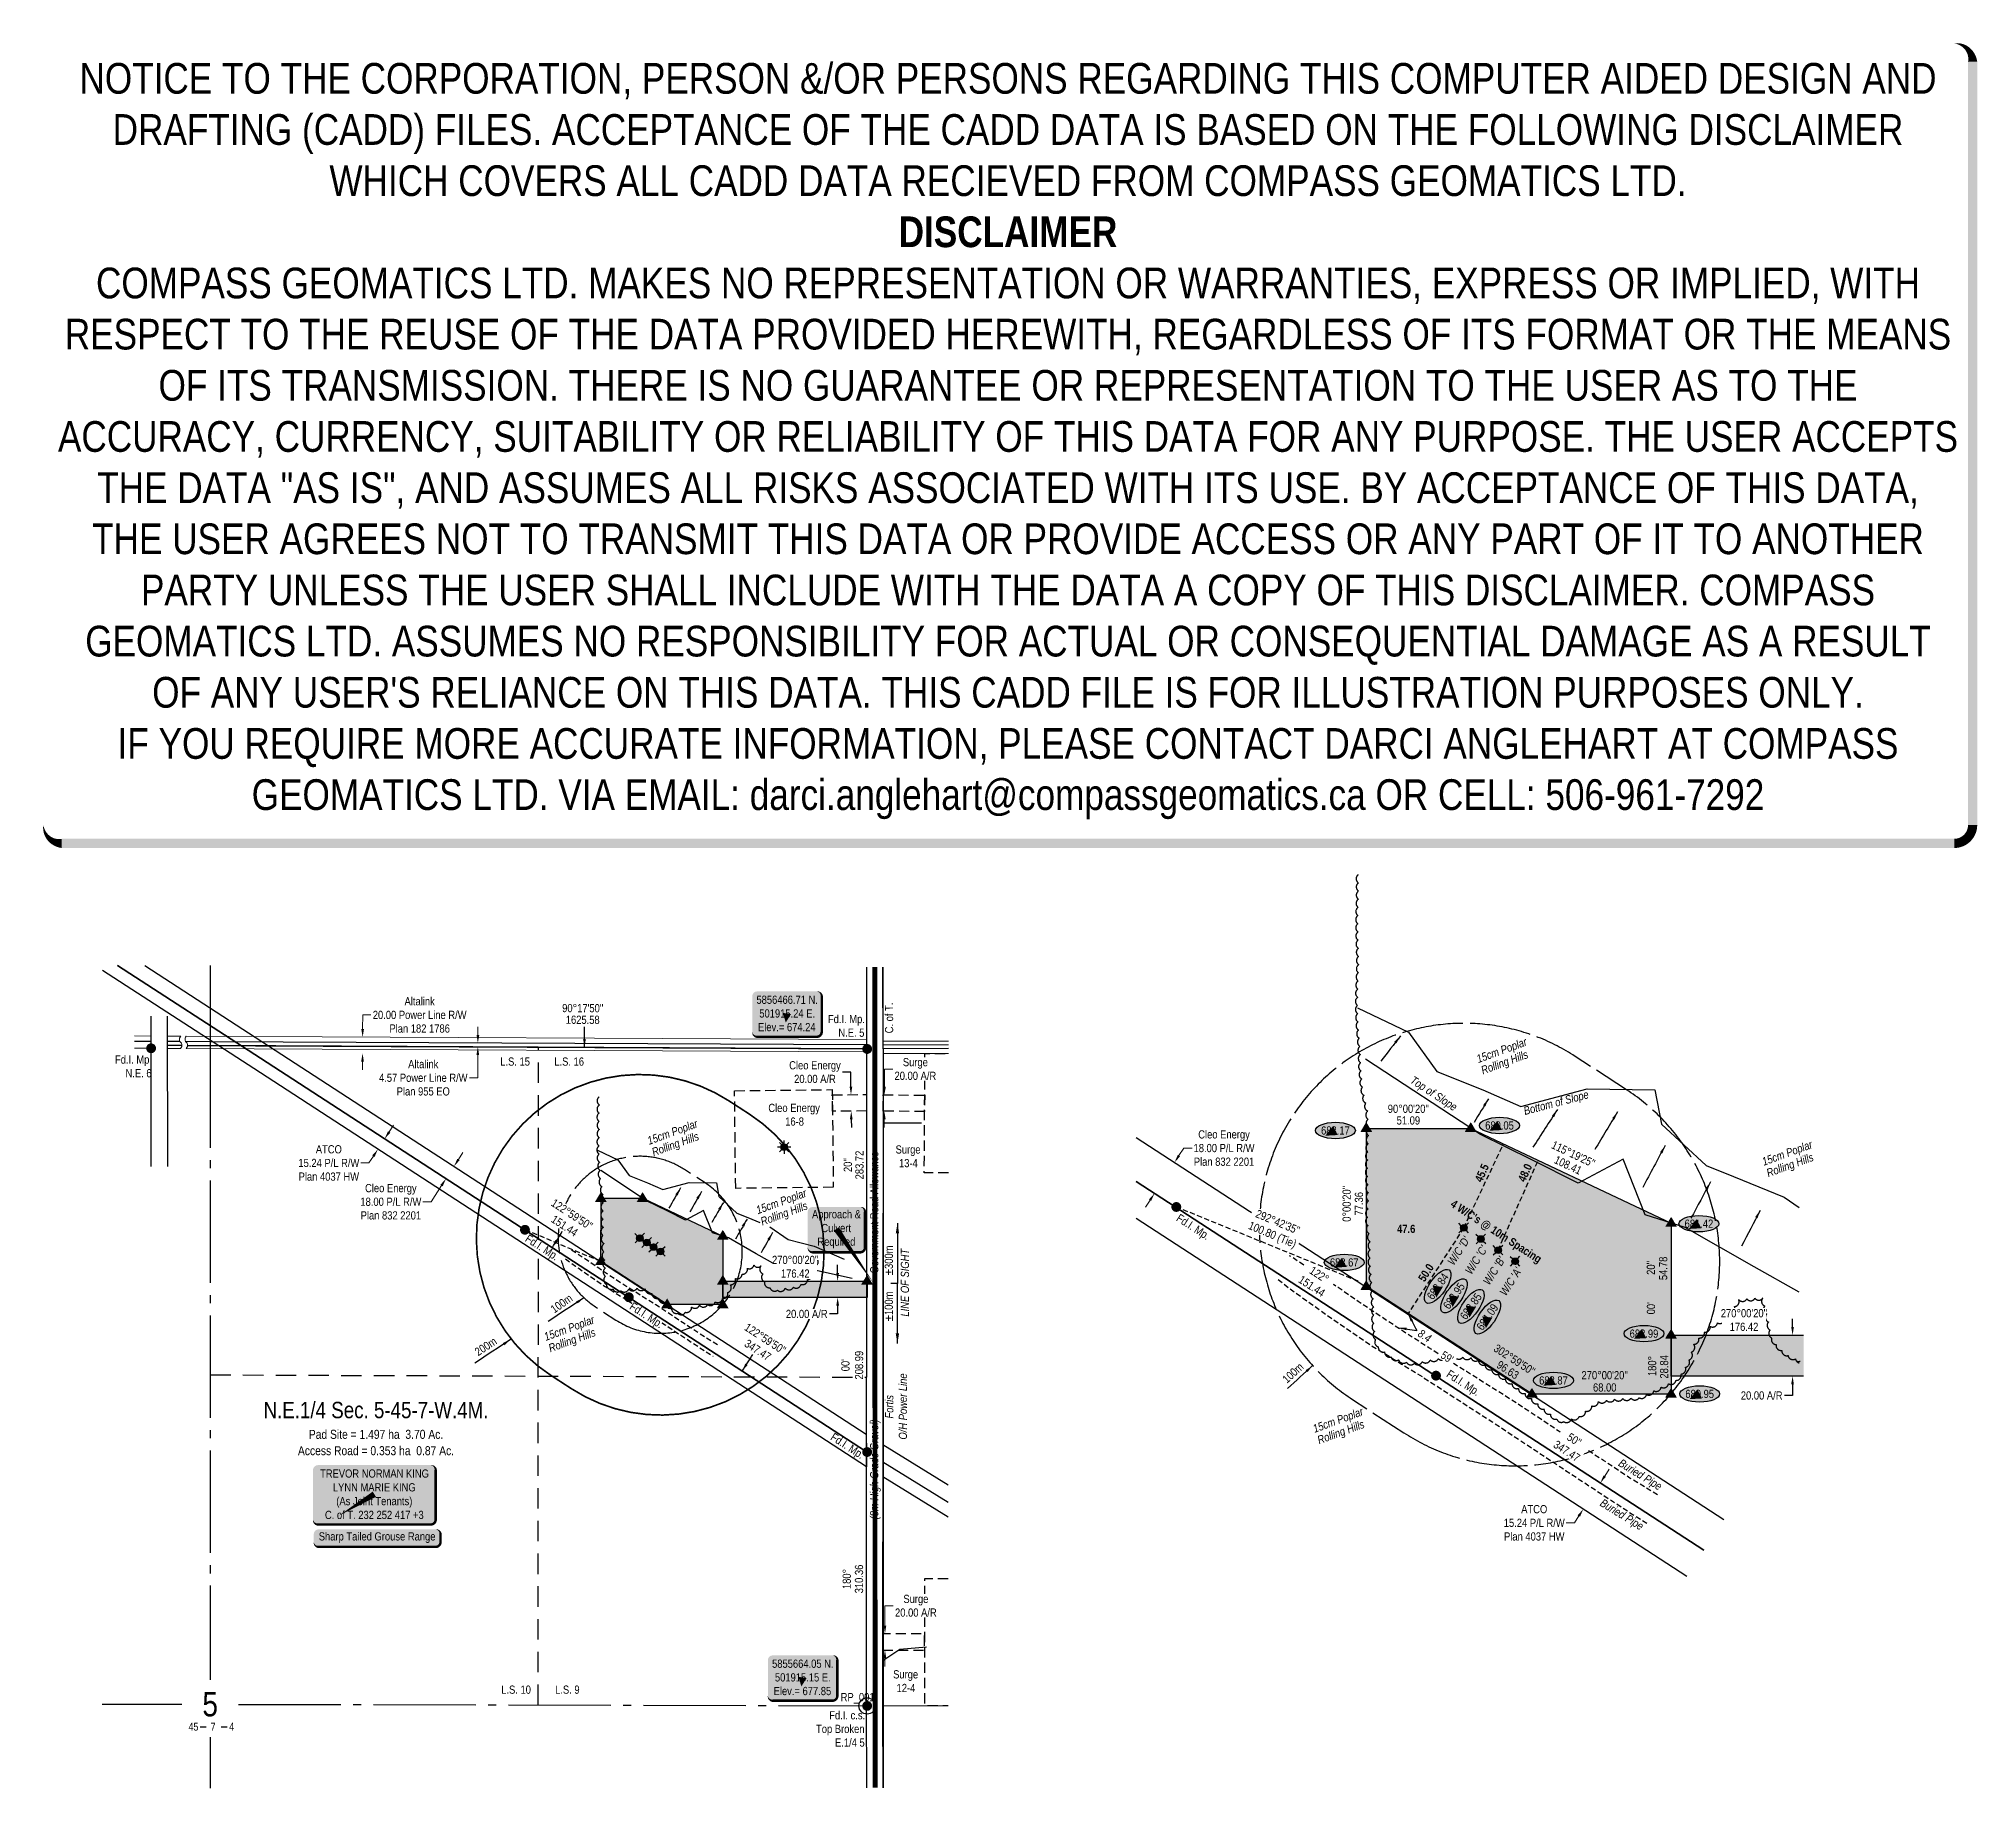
# Model space of a CAD drawing. Extents: x 500903 to 503272, y 5855561 to 5857701.
import ezdxf
from ezdxf.enums import TextEntityAlignment as Align

# ---------------------------------------------------------------- set-up
doc = ezdxf.new("R2010")
doc.units = 0
doc.header["$LTSCALE"] = 5
for name, pattern in [('0', [1, 1, 0]), ('foc-ACCESSROAD', [3.75, 2.5, -1.25]), ('foc-BUFFER', [16.75, 15, -1.75]), ('foc-LSD', [8, 5, -3]), ('foc-QUARTERLINE', [33, 25, -3, 2, -3]), ('foc-TIELINE', [1.875, 1.25, -0.625]), ('UG_PIPE', [1.875, 1.25, -0.625])]:
    doc.linetypes.add(name, pattern=pattern)
for name, color, linetype in [('10', 1, 'Continuous'), ('35', 37, 'Continuous'), ('9', 3, 'Continuous'), ('AS-OWNER', 7, 'Continuous'), ('AS-PIPE-UG', 44, 'UG_PIPE'), ('AS-PIPE-UG-T', 44, 'Continuous'), ('AS-POWER', 104, 'foc-POWER'), ('AS-POWER-T', 104, 'Continuous'), ('AS-ROADS', 254, 'Continuous'), ('AS-WILDLIFE-BLOCK', 131, 'Continuous'), ('AUX-BUFFER', 7, 'foc-BUFFER'), ('C-SYMBOL', 7, 'Continuous'), ('DETAIL-T', 7, 'Continuous'), ('F-AR', 190, 'foc-ACCESSROAD'), ('F-RW', 190, 'Continuous'), ('F-WS', 190, 'foc-ACCESSROAD'), ('F-WS-S', 190, 'Continuous'), ('L-AREAREQUIRED', 7, 'Continuous'), ('L-AREAWORK', 5, 'Continuous'), ('L-BD', 7, 'Continuous'), ('L-MON', 1, 'Continuous'), ('L-ROAD-T', 7, 'Continuous'), ('L-SEC', 7, 'Continuous'), ('L-SECLBL', 7, 'Continuous'), ('L-SECQ', 8, 'foc-QUARTERLINE'), ('L-SECTION-LSD', 7, 'foc-LSD'), ('L-TIE', 7, 'foc-TIELINE'), ('L-TIE-T', 7, 'Continuous'), ('L-TITLEDB', 4, 'Continuous'), ('L-TITLEDB-T', 4, 'Continuous'), ('P-ELEVATION', 7, 'Continuous'), ('P-PROPOSED', 10, 'Continuous'), ('P-PROPOSED-H', 21, 'Continuous'), ('P-TXT', 4, 'Continuous'), ('T-BUSH', 110, '0'), ('T-BUSH-T', 110, 'Continuous'), ('T-SLOPE', 48, 'Continuous'), ('T-TIE', 201, 'foc-TIELINE')]:
    doc.layers.add(name, color=color, linetype=linetype)
doc.layers.add('DISCLAIMER', color=7, linetype='Continuous', plot=False)
for name, color, linetype, lineweight in [('F-AR-T', 190, 'Continuous', 9), ('F-RW-T', 190, 'Continuous', 9), ('F-WS-T', 190, 'Continuous', 9), ('T-TEXT', 48, 'Continuous', 18)]:
    doc.layers.add(name, color=color, linetype=linetype, lineweight=lineweight)
doc.styles.add('100L', font='ARIALN.TTF', dxfattribs={"height": 11})
doc.styles.add('175L', font='ARIALN.TTF', dxfattribs={"height": 20})
doc.styles.add('80', font='ARIALN.TTF', dxfattribs={"height": 10})
doc.styles.add('80CG', font='ARIALN.TTF', dxfattribs={"height": 10})
doc.styles.add('80L', font='ARIALN.TTF', dxfattribs={"height": 10})
doc.styles.add('80LS', font='ARIALNI.TTF', dxfattribs={"height": 10})
doc.styles.add('foc-LtypeFont', font='ARIALN.TTF', dxfattribs={"height": 7.35})
doc.styles.add('SIMPLEX', font='ARIALN.TTF')
doc.linetypes.add('foc-POWER', pattern='A,6,-1,["P",foc-LtypeFont,S=0.2,R=0,X=-0.625,Y=-0.75],-1.24,4', length=12.24)
doc.dimstyles.new('CG2011', dxfattribs={"dimscale": 5, "dimtxt": 9, "dimasz": 2, "dimexe": 0.2, "dimexo": 0.0625, "dimgap": 0.5, "dimtad": 0, "dimtih": 1, "dimtoh": 1, "dimzin": 0, "dimdsep": 46, "dimtxsty": '80CG', "dimcen": 0.1, "dimse1": 1, "dimse2": 1, "dimclrd": 256, "dimclrt": 256, "dimaunit": 1, "dimadec": 4, "dimazin": 0, "dimtfac": 0.06, "dimtofl": 0, "dimtmove": 0, "dimatfit": 1, "dimfxl": 0.2, "dimtolj": 1, "dimtzin": 0, "dimlwd": -1, "dimarcsym": 0})
doc.dimstyles.new('COMPASS', dxfattribs={"dimscale": 5, "dimtxt": 10, "dimasz": 2.5, "dimexe": 0.2, "dimexo": 0.0625, "dimgap": 0.5, "dimtad": 0, "dimtih": 1, "dimtoh": 1, "dimzin": 0, "dimdsep": 46, "dimtxsty": '80', "dimcen": 0.1, "dimse1": 1, "dimse2": 1, "dimclrd": 256, "dimclrt": 256, "dimaunit": 1, "dimadec": 4, "dimazin": 0, "dimtfac": 0.06, "dimtofl": 0, "dimtmove": 0, "dimatfit": 1, "dimfxl": 0.2, "dimtolj": 1, "dimtzin": 0, "dimlwd": -1, "dimarcsym": 0})
doc.dimstyles.new('Compass 5 000', dxfattribs={"dimscale": 5, "dimtxt": 9, "dimasz": 2, "dimexe": 0.2, "dimexo": 0.0625, "dimgap": 0.5, "dimtad": 0, "dimtih": 1, "dimtoh": 1, "dimzin": 0, "dimdsep": 46, "dimtxsty": '80CG', "dimcen": 0.1, "dimse1": 1, "dimse2": 1, "dimclrd": 256, "dimclrt": 256, "dimaunit": 1, "dimadec": 4, "dimazin": 0, "dimtfac": 0.06, "dimtofl": 0, "dimtmove": 0, "dimatfit": 1, "dimfxl": 0.2, "dimtolj": 1, "dimtzin": 0, "dimlwd": -1, "dimarcsym": 0})

msp = doc.modelspace()

# ---------------------------------------------------------------- texts
at = {"rotation": 89.964986, "style": '80'}
for s, insert, char_height, width, attachment_point in [('%%P300m', (501941.683, 5856190.259), 9.995, 42.09003, 4), ('\\pi6.3727;{\\fArial Narrow|b0|i1|c0|p34;LINE OF SIGH\\T1.55;T}', (501956.207, 5856133.387), 9.99497, 99.29796, 1), ('%%P100m', (501941.67, 5856170.269), 9.995, 42.09003, 6)]:
    msp.add_mtext(s, dxfattribs=dict(at, insert=insert, char_height=char_height, width=width, attachment_point=attachment_point))
at = {"layer": '35', "color": 3, "style": '80'}
msp.add_attdef('RP_001', (501882.808, 5855669.801), 'RP', height=9.995, dxfattribs=at)
at = {"layer": 'AS-PIPE-UG-T', "char_height": 9.99497, "attachment_point": 1, "style": '80L'}
for s, width, insert, rotation in [('{\\fArial Narrow|b0|i1|c0|p34;8.4}', 15.87763, (502592.633, 5856124.835), 327.003227), ('{\\fArial Narrow|b0|i1|c0|p34;Buried Pipe}', 59.03588, (502837.501, 5855966.521), 328.379915), ('{\\fArial Narrow|b0|i1|c0|p34;Buried Pipe}', 59.03588, (502814.938, 5855917.774), 328.379915)]:
    msp.add_mtext_dynamic_manual_height_columns(s, width=width, gutter_width=50, heights=[0], dxfattribs=dict(at, insert=insert, rotation=rotation))
at = {"layer": 'AS-POWER-T', "insert": (501937.145, 5855988.613), "char_height": 9.99497, "attachment_point": 1, "rotation": 89.965052, "style": '80L'}
msp.add_mtext_dynamic_manual_height_columns('\\pi26.607;{\\fArial Narrow|b0|i1|c0|p34;Fortis\\P\\pi0.88998;O/H Power Line}', width=81.26247, gutter_width=50, heights=[0], dxfattribs=at)
at = {"layer": 'AUX-BUFFER', "char_height": 9.995, "attachment_point": 1, "style": '80L'}
for s, insert, rotation in [('100m', (501527.095, 5856151.522), 35.100293), ('200m', (501434.325, 5856099.574), 33.431273), ('100m', (502421.529, 5856065.03), 42.339316)]:
    msp.add_mtext_dynamic_manual_height_columns(s, width=6.84691, gutter_width=45, heights=[0], dxfattribs=dict(at, insert=insert, rotation=rotation))
at = {"layer": 'C-SYMBOL', "color": 3, "style": '175L'}
msp.add_text('N.E.1/4 Sec. 5-45-7-W.4M.', height=19.98994, dxfattribs=at).set_placement((501314.956, 5856009.56), align=Align.BOTTOM_CENTER)
at = {"layer": 'F-WS-S', "insert": (501793.367, 5856399.702), "char_height": 9.99497, "attachment_point": 1, "style": '80L'}
msp.add_mtext_dynamic_manual_height_columns('\\pi1.0365;Cleo Energy\\P\\pi21.63;16-8', width=64.42907, gutter_width=50, heights=[0], dxfattribs=at)
at = {"layer": 'F-WS-T', "insert": (501948.351, 5856348.906), "char_height": 9.99497, "attachment_point": 1, "style": '80L'}
msp.add_mtext_dynamic_manual_height_columns('\\pi1.5558;Surge\\P\\pi5.7624;13-4', width=32.64649, gutter_width=50, heights=[0], dxfattribs=at)
at = {"layer": 'L-AREAREQUIRED', "color": 5, "style": '100L'}
msp.add_text('Pad Site = 1.497 ha  3.70 Ac.', height=10.99447, dxfattribs=at).set_placement((501314.956, 5855987.071), align=Align.BOTTOM_CENTER)
at = {"layer": 'L-AREAWORK', "color": 5, "style": '100L'}
msp.add_text('Access Road = 0.353 ha  0.87 Ac.', height=10.99447, dxfattribs=at).set_placement((501314.956, 5855967.082), align=Align.BOTTOM_CENTER)
at = {"layer": 'L-BD', "style": '80L'}
for s, rotation, p in [("90°17'50''", 359.7027, (501567.644, 5856516.615)), ('1625.58', 359.7027, (501567.57, 5856502.373)), ("20''", 89.9939, (501891.485, 5856324.928)), ('283.72', 89.9939, (501905.728, 5856324.926)), ('180°', 89.9939, (501890.182, 5855819.156)), ('310.36', 89.9939, (501905.174, 5855819.154))]:
    msp.add_text(s, height=9.995, rotation=rotation, dxfattribs=at).set_placement(p, align=Align.MIDDLE)
at = {"layer": 'L-BD', "color": 5, "style": '80L'}
for s, height, rotation, p in [("90°00'20''", 9.995, 359.9955, (502576.566, 5856393.686)), ('51.09', 9.995, 359.9955, (502576.565, 5856379.443)), ("115°19'25''", 9.99497, 334.6715, (502778.167, 5856338.362)), ('108.41', 9.995, 334.6715, (502771.753, 5856324.811)), ("0°00'20''", 9.995, 89.9939, (502501.113, 5856277.601)), ('77.36', 9.995, 89.9939, (502516.106, 5856277.599)), ("20''", 9.995, 89.9939, (502872.881, 5856199.317)), ('54.78', 9.995, 89.9939, (502887.92, 5856198.621)), ("00'", 9.995, 89.9939, (502873.025, 5856149.927)), ("302°59'50''", 9.99497, 327.0032, (502706.257, 5856087.158)), ('96.63', 9.995, 327.0032, (502698.092, 5856074.584)), ("270°00'20''", 9.99497, 359.9955, (502816.537, 5856068.144)), ('68.00', 9.995, 359.9955, (502816.536, 5856053.152))]:
    msp.add_text(s, height=height, rotation=rotation, dxfattribs=at).set_placement(p, align=Align.MIDDLE)
for s, p in [('180°', (502879.467, 5856067.061)), ('28.84', (502894.071, 5856063.953))]:
    msp.add_text(s, height=9.995, rotation=89.9939, dxfattribs=at).set_placement(p)
at = {"layer": 'L-BD', "char_height": 9.99497, "attachment_point": 1, "style": '80L'}
for s, width, insert, rotation in [('{\\fArial Narrow|b1|i0|c0|p34;45.5}', 21.83943, (502657.223, 5856307.109), 65.950698), ('{\\fArial Narrow|b1|i0|c0|p34;48.0}', 21.83943, (502709.97, 5856307.328), 65.950698), ('{\\fArial Narrow|b1|i0|c0|p34;50.0}', 16.67806, (502587.841, 5856186.717), 57.508329)]:
    msp.add_mtext_dynamic_manual_height_columns(s, width=width, gutter_width=50, heights=[0], dxfattribs=dict(at, insert=insert, rotation=rotation))
at = {"layer": 'L-BD', "insert": (502632.596, 5856283.211), "char_height": 9.99497, "attachment_point": 1, "rotation": 327.003227, "style": '80L', "bg_fill": 1, "box_fill_scale": 1, "bg_fill_color": 21, "bg_fill_transparency": 0}
msp.add_mtext_dynamic_manual_height_columns("{\\fArial Narrow|b1|i0|c0|p34;4 W/C's @ 10m Spacing}", width=130.12445, gutter_width=50, heights=[0], dxfattribs=at)
at = {"layer": 'L-BD', "insert": (502562.773, 5856251.911), "char_height": 9.99497, "attachment_point": 1, "style": '80L'}
msp.add_mtext_dynamic_manual_height_columns('{\\fArial Narrow|b1|i0|c0|p34;47.6}', width=26.16164, gutter_width=50, heights=[0], dxfattribs=at)
at = {"layer": 'L-MON', "char_height": 9.99497, "attachment_point": 1, "style": '80L'}
for s, width, insert in [('\\pi0.99426;Fd.I. Mp.\\P\\pi13.75;N.E. 5', 44.23989, (501866.235, 5856508.283)), ('\\pi0.99426;Fd.I. Mp.\\P\\pi13.819;N.E. 6', 44.23989, (500995.013, 5856458.769)), ('\\pi18.801;Fd.I. c.s.\\P\\pi2.6772;Top Broken\\P\\pi25.872;E.1/4 5', 60.77892, (501850.043, 5855657.612))]:
    msp.add_mtext_dynamic_manual_height_columns(s, width=width, gutter_width=50, heights=[0], dxfattribs=dict(at, insert=insert))
at = {"layer": 'L-MON', "insert": (501874.909, 5855998.34), "char_height": 9.995, "attachment_point": 1, "rotation": 326.991739, "style": '80L'}
msp.add_mtext_dynamic_manual_height_columns('Fd.I. Mp.', width=43.50303, gutter_width=50, heights=[0], dxfattribs=at)
at = {"layer": 'L-ROAD-T', "style": '80L'}
msp.add_text('Government Road Allowance', height=9.99497, rotation=89.993933, dxfattribs=at).set_placement((501923.847, 5856266.961), align=Align.MIDDLE_CENTER)
at = {"layer": 'L-TITLEDB-T', "insert": (501936.968, 5856485.818), "char_height": 9.99497, "attachment_point": 1, "rotation": 90.166918, "style": '80L'}
msp.add_mtext_dynamic_manual_height_columns('C. of T.{\\fArial Narrow|b0|i1|c0|p34; }', width=90.84047, gutter_width=50, heights=[0], dxfattribs=at)
at = {"layer": 'P-TXT', "char_height": 9.99497, "attachment_point": 1, "rotation": 57.535664, "style": '80L'}
for s, width, insert in [("\\pi0.77565;{\\fArial Narrow|b0|i1|c0|p34;W/C 'D'}", 38.97449, (502623.19, 5856206.17)), ("\\pi0.84379;{\\fArial Narrow|b0|i1|c0|p34;W/C 'C'}", 39.11077, (502644.624, 5856194.964)), ("\\pi0.10701;{\\fArial Narrow|b0|i1|c0|p34;W/C 'A'}", 37.00996, (502687.289, 5856169.482))]:
    msp.add_mtext_dynamic_manual_height_columns(s, width=width, gutter_width=50, heights=[0], dxfattribs=dict(at, insert=insert))
at = {"layer": 'P-TXT', "insert": (502666.971, 5856182.651), "char_height": 9.99497, "attachment_point": 1, "rotation": 57.535664, "style": '80L', "bg_fill": 1, "box_fill_scale": 1, "bg_fill_color": 21, "bg_fill_transparency": 0}
msp.add_mtext_dynamic_manual_height_columns("\\pi0.10701;{\\fArial Narrow|b0|i1|c0|p34;W/C 'B'}", width=37.00996, gutter_width=50, heights=[0], dxfattribs=at)
at = {"layer": 'T-BUSH-T', "char_height": 9.99497, "attachment_point": 2, "rotation": 20, "style": '80LS'}
for insert, width in [((502688.91, 5856469.878), 135.15777), ((501675.552, 5856369.899), 135.15777), ((503037.759, 5856344.364), 135.15777), ((501808.466, 5856285.134), 65.37406), ((501549.314, 5856130.375), 135.15777), ((502488.885, 5856018.091), 135.15777)]:
    msp.add_mtext('15cm Poplar', dxfattribs=dict(at, insert=insert, width=width))
at = {"layer": 'T-TEXT', "style": '80LS'}
for s, rotation, p in [('Rolling Hills', 20, (502694.008, 5856450.473)), ('Rolling Hills', 20, (501680.649, 5856350.493)), ('Rolling Hills', 20, (503042.857, 5856324.958)), ('Rolling Hills', 20, (501813.563, 5856265.729)), ('Rolling Hills', 20, (501554.411, 5856110.969)), ('(8m High Grade Gravel)', 89.993933, (501923.778, 5855953.003)), ('Rolling Hills', 20, (502493.983, 5855998.686))]:
    msp.add_text(s, height=9.99497, rotation=rotation, dxfattribs=at).set_placement(p, align=Align.MIDDLE_CENTER)
at = {"layer": 'T-TEXT', "char_height": 9.99497, "attachment_point": 1, "style": '80L'}
for s, width, insert, rotation in [('{\\fArial Narrow|b0|i1|c0|p34;Top of Slope}', 64.7794, (502583.294, 5856434.349), 326.730178), ('{\\fArial Narrow|b0|i1|c0|p34;Bottom of Slope}', 82.27721, (502716.448, 5856395.626), 14.806007)]:
    msp.add_mtext_dynamic_manual_height_columns(s, width=width, gutter_width=50, heights=[0], dxfattribs=dict(at, insert=insert, rotation=rotation))

# ---------------------------------------------------------------- blocks, each defined once
blk = doc.blocks.new('*U454')
h = blk.add_hatch(color=59)
edge = h.paths.add_edge_path()
edge.add_line((-69, -37), (69, -37))
edge.add_arc((69, -31), 6, 270, 360)
edge.add_line((75, -31), (75, 29.5))
edge.add_arc((69, 29.5), 6, 0, 90)
edge.add_line((69, 35.5), (-69, 35.5))
edge.add_arc((-69, 29.5), 6, 90, 180)
edge.add_line((-75, 29.5), (-75, -31))
edge.add_arc((-69, -31), 6, 180, 270)
at = {"color": 1, "flags": 128}
blk.add_lwpolyline([(-69, -37, 3, 3, 0), (69, -37, 3, 3, 0.414214), (75, -31, 3, 3, 0), (75, 29.5, 3, 0, 0.414214), (69, 35.5, 0, 0, 0), (-69, 35.5, 0, 0, 0.414214), (-75, 29.5, 0, 0, 0), (-75, -31, 0, 3, 0.414214)], format="xyseb", close=True, dxfattribs=at)
blk.add_lwpolyline([(-43.2, -26.2, 0, 7.5, 0), (0, 0, 0, 0, 0)], format="xyseb", dxfattribs=at)
at = {"color": 1, "style": '80'}
blk.add_attdef('ENTER_TEXT_001', (-36, -5), '', height=10, dxfattribs=at)
blk = doc.blocks.new('*U456')
h = blk.add_hatch(color=255)
edge = h.paths.add_edge_path()
edge.add_line((-71.5, -11.5), (71.5, -11.5))
edge.add_arc((71.5, -5.5), 6, 270, 360)
edge.add_line((77.5, -5.5), (77.5, 4))
edge.add_arc((71.5, 4), 6, 0, 90)
edge.add_line((71.5, 10), (-71.5, 10))
edge.add_arc((-71.5, 4), 6, 90, 180)
edge.add_line((-77.5, 4), (-77.5, -5.5))
edge.add_arc((-71.5, -5.5), 6, 180, 270)
at = {"color": 131, "flags": 128}
blk.add_lwpolyline([(-71.5, -11.5, 3, 3, 0), (71.5, -11.5, 3, 3, 0.414214), (77.5, -5.5, 3, 3, 0), (77.5, 4, 3, 0, 0.414214), (71.5, 10, 0, 0, 0), (-71.5, 10, 0, 0, 0.414214), (-77.5, 4, 0, 0, 0), (-77.5, -5.5, 0, 3, 0.414214)], format="xyseb", close=True, dxfattribs=at)
at = {"color": 131, "style": '80'}
blk.add_attdef('ENTER_TEXT_001', (-36, -5), '', height=10, dxfattribs=at)
blk = doc.blocks.new('*D457')
at = {"layer": 'F-RW-T', "transparency": 16777216}
for p, q in [((501331, 5856365.3), (501336.4, 5856373.7)), ((501306.3, 5856327.4), (501296.3, 5856327.4)), ((501311.8, 5856335.7), (501306.3, 5856327.4))]:
    blk.add_line(p, q, dxfattribs=at)
for points in [[(501329.6, 5856366.2), (501332.4, 5856364.4), (501325.5, 5856356.9)], [(501310.4, 5856336.7), (501313.2, 5856334.8), (501317.2, 5856344.1)]]:
    blk.add_solid(points, dxfattribs=at)
at = {"layer": 'F-RW-T', "transparency": 16777216, "insert": (501257.3, 5856327.4), "char_height": 10, "attachment_point": 5, "style": '80CG'}
blk.add_mtext('\\A1;ATCO\\P15.24 P/L R/W^JPlan 4037 HW', dxfattribs=at)
blk = doc.blocks.new('*D458')
at = {"layer": 'F-RW-T', "transparency": 16777216}
for p, q in [((501415.7, 5856331.7), (501421.2, 5856340.1)), ((501382.2, 5856280), (501372.2, 5856280)), ((501395, 5856299.8), (501382.2, 5856280))]:
    blk.add_line(p, q, dxfattribs=at)
for points in [[(501414.3, 5856332.6), (501417.1, 5856330.8), (501410.3, 5856323.3)], [(501393.6, 5856300.8), (501396.4, 5856298.9), (501400.5, 5856308.2)]]:
    blk.add_solid(points, dxfattribs=at)
at = {"layer": 'F-RW-T', "transparency": 16777216, "insert": (501333.1, 5856280), "char_height": 10, "attachment_point": 5, "style": '80CG'}
blk.add_mtext('\\A1;Cleo Energy\\P18.00 P/L R/W\\PPlan 832 2201', dxfattribs=at)
blk = doc.blocks.new('*D459')
at = {"layer": 'F-RW-T', "transparency": 16777216}
for p, q in [((501439.5, 5856483.9), (501439.5, 5856493.9)), ((501439.4, 5856459.4), (501439.2, 5856431.5)), ((501439.2, 5856431.5), (501429.2, 5856431.5))]:
    blk.add_line(p, q, dxfattribs=at)
for points in [[(501437.7, 5856459.4), (501441, 5856459.4), (501439.4, 5856469.4)], [(501437.8, 5856483.9), (501441.2, 5856483.9), (501439.4, 5856473.9)]]:
    blk.add_solid(points, dxfattribs=at)
at = {"layer": 'F-RW-T', "transparency": 16777216, "insert": (501372.7, 5856431.5), "char_height": 10, "attachment_point": 5, "style": '80CG'}
blk.add_mtext('\\A1;Altalink\\P4.57 Power Line R/W\\PPlan 955 EO', dxfattribs=at)
blk = doc.blocks.new('*D460')
at = {"layer": 'F-RW-T', "transparency": 16777216}
for p, q in [((501298.6, 5856491.3), (501298.7, 5856508.3)), ((501298.7, 5856508.3), (501308.7, 5856508.3)), ((501298.4, 5856451.4), (501298.4, 5856441.4))]:
    blk.add_line(p, q, dxfattribs=at)
for points in [[(501296.9, 5856491.3), (501300.3, 5856491.3), (501298.6, 5856481.3)], [(501296.8, 5856451.4), (501300.1, 5856451.4), (501298.5, 5856461.4)]]:
    blk.add_solid(points, dxfattribs=at)
at = {"layer": 'F-RW-T', "transparency": 16777216, "insert": (501368.3, 5856508.3), "char_height": 10, "attachment_point": 5, "style": '80CG'}
blk.add_mtext('\\A1;Altalink\\P20.00 Power Line R/W\\PPlan 182 1786', dxfattribs=at)
blk = doc.blocks.new('GAS')
h = blk.add_hatch(color=255)
h.dxf.hatch_style = 1
edge = h.paths.add_edge_path()
edge.add_arc((0, 0), 0.9, 0, 360)
for p, q in [((-0.81, 0), (-1.62, 0)), ((-0.57, 0.57), (-1.14, 1.14)), ((0, 0.81), (0, 1.62)), ((0.57, 0.57), (1.14, 1.14)), ((1.62, 0), (0.81, 0)), ((-0.57, -0.57), (-1.14, -1.14)), ((0, -0.81), (0, -1.62)), ((1.14, -1.14), (0.57, -0.57))]:
    blk.add_line(p, q)
blk.add_circle((0, 0), 0.8)
blk = doc.blocks.new('*D461')
at = {"layer": 'F-WS-S', "transparency": 16777216}
for p, q in [((501895.1, 5856438.4), (501885.1, 5856438.4)), ((501895.3, 5856420.8), (501895.1, 5856438.4)), ((501895.8, 5856380.8), (501895.9, 5856370.8))]:
    blk.add_line(p, q, dxfattribs=at)
for points in [[(501897, 5856420.8), (501893.7, 5856420.8), (501895.4, 5856410.8)], [(501897.4, 5856380.8), (501894.1, 5856380.8), (501895.7, 5856390.8)]]:
    blk.add_solid(points, dxfattribs=at)
at = {"layer": 'F-WS-S', "transparency": 16777216, "insert": (501851.4, 5856438.4), "char_height": 10, "attachment_point": 5, "style": '80CG'}
blk.add_mtext('\\A1;Cleo Energy\\P20.00 A/R', dxfattribs=at)
blk = doc.blocks.new('L-SECLBL')
at = {"layer": '9', "color": 7}
for p, q in [((-5.1, -27.8), (-12.3, -27.8)), ((20.7, -27.8), (13.5, -27.8))]:
    blk.add_line(p, q, dxfattribs=at)
at = {"layer": '10', "color": 2, "style": 'SIMPLEX'}
blk.add_attdef('SEC', text='', height=30, dxfattribs=at).set_placement((0, 0), align=Align.MIDDLE)
at = {"layer": '10', "color": 5, "style": '80L'}
blk.add_attdef('TWP', text='', height=9.5, dxfattribs=at).set_placement((-14.4, -27.4), align=Align.MIDDLE_RIGHT)
blk.add_attdef('RGE', text='', height=9.5, dxfattribs=at).set_placement((3.6, -27.4), align=Align.MIDDLE_CENTER)
blk.add_attdef('MER', text='', height=9.5, dxfattribs=at).set_placement((23.2, -27.4), align=Align.MIDDLE_LEFT)
blk = doc.blocks.new('fdia')
at = {"color": 255, "const_width": 1}
blk.add_lwpolyline([(-0.5, 0, 1), (0.5, 0, 1)], format="xyb", close=True, dxfattribs=at)
blk = doc.blocks.new('Fdiaa')
blk.add_blockref('fdia', (0, 0))
blk = doc.blocks.new('fdib')
at = {"color": 1, "const_width": 1.6}
blk.add_lwpolyline([(-0.4, 0, 1), (0.4, 0, 1)], format="xyb", close=True, dxfattribs=at)
at = {"color": 1}
blk.add_circle((0, 0), 0.8, dxfattribs=at)
blk = doc.blocks.new('Fdibb')
blk.add_blockref('fdib', (0, 0))
blk = doc.blocks.new('fdicc')
for name in ['Fdibb', 'Fdiaa']:
    blk.add_blockref(name, (0, 0))
blk = doc.blocks.new('FDI')
blk.add_blockref('fdicc', (0, 0))
blk = doc.blocks.new('TRIA')
blk.add_hatch(color=255).paths.add_polyline_path([(-0.04, 1.52), (-1.47, -0.87), (1.39, -0.87)])
blk = doc.blocks.new('TRIAA')
blk.add_blockref('TRIA', (0, 0))
blk = doc.blocks.new('TRIB')
at = {"color": 1}
blk.add_lwpolyline([(-1.12, -0.67), (-0.04, 1.13), (1.04, -0.67)], close=True, dxfattribs=at)
blk = doc.blocks.new('TRIBB')
blk.add_blockref('TRIB', (0, 0))
blk = doc.blocks.new('TRICC')
for name in ['TRIAA', 'TRIBB']:
    blk.add_blockref(name, (0, 0))
blk = doc.blocks.new('plspike')
blk.add_blockref('TRICC', (0, 0))
blk = doc.blocks.new('*D462')
at = {"layer": 'F-RW-T', "transparency": 16777216}
for p, q in [((502296.2, 5856336.4), (502302.2, 5856345.6)), ((502302.2, 5856345.6), (502312.2, 5856345.6)), ((502260.9, 5856281.9), (502255.4, 5856273.5))]:
    blk.add_line(p, q, dxfattribs=at)
for points in [[(502294.8, 5856337.3), (502297.6, 5856335.5), (502290.8, 5856328)], [(502259.5, 5856282.8), (502262.2, 5856281), (502266.3, 5856290.3)]]:
    blk.add_solid(points, dxfattribs=at)
at = {"layer": 'F-RW-T', "transparency": 16777216, "insert": (502351.3, 5856345.6), "char_height": 10, "attachment_point": 5, "style": '80CG'}
blk.add_mtext('\\A1;Cleo Energy\\P18.00 P/L R/W\\PPlan 832 2201', dxfattribs=at)
blk = doc.blocks.new('*D463')
at = {"layer": 'F-RW-T', "transparency": 16777216}
for p, q in [((502816.5, 5855944.8), (502822, 5855953.2)), ((502779.4, 5855887.7), (502769.4, 5855887.7)), ((502784.9, 5855896.1), (502779.4, 5855887.7))]:
    blk.add_line(p, q, dxfattribs=at)
for points in [[(502815.1, 5855945.7), (502817.9, 5855943.9), (502811.1, 5855936.4)], [(502783.5, 5855897), (502786.3, 5855895.2), (502790.3, 5855904.5)]]:
    blk.add_solid(points, dxfattribs=at)
at = {"layer": 'F-RW-T', "transparency": 16777216, "insert": (502730.4, 5855887.7), "char_height": 10, "attachment_point": 5, "style": '80CG'}
blk.add_mtext('\\A1;ATCO\\P15.24 P/L R/W^JPlan 4037 HW', dxfattribs=at)
blk = doc.blocks.new('we')
at = {"layer": 'P-ELEVATION'}
h = blk.add_hatch(color=111, dxfattribs=at)
h.dxf.hatch_style = 1
edge = h.paths.add_edge_path()
edge.add_ellipse((0, 0), major_axis=(-24.4, 0), ratio=0.410256, start_angle=0, end_angle=360)
at = {"layer": 'P-ELEVATION', "color": 7, "flags": 128}
blk.add_lwpolyline([(0, 0, 12.5, 0, 0), (-12.4, -6.4, 0, 0, 0)], format="xyseb", dxfattribs=at)
at = {"layer": 'P-ELEVATION', "color": 7}
blk.add_ellipse((0, 0), major_axis=(-24.4, 0), ratio=0.410256, dxfattribs=at)
at = {"layer": 'P-ELEVATION', "style": '80'}
blk.add_attdef('ELEVATION', text='', height=10, dxfattribs=at).set_placement((0, 0), align=Align.MIDDLE_CENTER)
blk = doc.blocks.new('*D466')
at = {"layer": 'F-AR-T', "transparency": 16777216}
for p, q in [((501936.9, 5855762.3), (501936.9, 5855786.4)), ((501936.9, 5855786.4), (501946.9, 5855786.4)), ((501936.9, 5855722.3), (501936.9, 5855712.3))]:
    blk.add_line(p, q, dxfattribs=at)
for points in [[(501935.3, 5855762.3), (501938.6, 5855762.3), (501936.9, 5855752.3)], [(501935.2, 5855722.3), (501938.6, 5855722.3), (501936.9, 5855732.3)]]:
    blk.add_solid(points, dxfattribs=at)
at = {"layer": 'F-AR-T', "transparency": 16777216, "insert": (501974.7, 5855786.4), "char_height": 10, "attachment_point": 5, "style": '80CG', "bg_fill": 3, "box_fill_scale": 1.1, "bg_fill_color": 256, "bg_fill_true_color": 13158600, "bg_fill_transparency": 0}
blk.add_mtext('\\A1;Surge\\P20.00 A/R', dxfattribs=at)
blk = doc.blocks.new('*D467')
at = {"layer": 'F-AR-T', "transparency": 16777216}
for p, q in [((501936.3, 5856420.6), (501936.4, 5856442.2)), ((501936.4, 5856442.2), (501946.4, 5856442.2)), ((501936.1, 5856380.6), (501936, 5856370.6))]:
    blk.add_line(p, q, dxfattribs=at)
for points in [[(501934.6, 5856420.6), (501938, 5856420.6), (501936.2, 5856410.6)], [(501934.4, 5856380.6), (501937.8, 5856380.6), (501936.1, 5856390.6)]]:
    blk.add_solid(points, dxfattribs=at)
at = {"layer": 'F-AR-T', "transparency": 16777216, "insert": (501974.1, 5856442.2), "char_height": 10, "attachment_point": 5, "style": '80CG', "bg_fill": 3, "box_fill_scale": 1.1, "bg_fill_color": 256, "bg_fill_true_color": 13158600, "bg_fill_transparency": 0}
blk.add_mtext('\\A1;Surge\\P20.00 A/R', dxfattribs=at)
blk = doc.blocks.new('*U498')
h = blk.add_hatch(color=254)
edge = h.paths.add_edge_path()
edge.add_line((-36.5, -28.5), (36.5, -28.5))
edge.add_arc((36.5, -22.5), 6, 270, 360)
edge.add_line((42.5, -22.5), (42.5, 21))
edge.add_arc((36.5, 21), 6, 0, 90)
edge.add_line((36.5, 27), (-36.5, 27))
edge.add_arc((-36.5, 21), 6, 90, 180)
edge.add_line((-42.5, 21), (-42.5, -22.5))
edge.add_arc((-36.5, -22.5), 6, 180, 270)
at = {"color": 1, "flags": 128}
blk.add_lwpolyline([(-36.5, -28.5, 3, 3, 0), (36.5, -28.5, 3, 3, 0.414214), (42.5, -22.5, 3, 3, 0), (42.5, 21, 3, 0, 0.414214), (36.5, 27, 0, 0, 0), (-36.5, 27, 0, 0, 0.414214), (-42.5, 21, 0, 0, 0), (-42.5, -22.5, 0, 3, 0.414214)], format="xyseb", close=True, dxfattribs=at)
blk.add_lwpolyline([(-1.5, -11.1, 0, 10, 0), (0, 0, 5, 5, 0)], format="xyseb", dxfattribs=at)
at = {"color": 1, "style": '80'}
blk.add_attdef('ENTER_TEXT_001', (-36, -5), '', height=10, dxfattribs=at)
blk = doc.blocks.new('*U522')
h = blk.add_hatch(color=255)
edge = h.paths.add_edge_path()
edge.add_line((-29, -28.5), (29, -28.5))
edge.add_arc((29, -22.5), 6, 270, 360)
edge.add_line((35, -22.5), (35, 21))
edge.add_arc((29, 21), 6, 0, 90)
edge.add_line((29, 27), (-29, 27))
edge.add_arc((-29, 21), 6, 90, 180)
edge.add_line((-35, 21), (-35, -22.5))
edge.add_arc((-29, -22.5), 6, 180, 270)
at = {"color": 1, "flags": 128}
blk.add_lwpolyline([(-29, -28.5, 3, 3, 0), (29, -28.5, 3, 3, 0.414214), (35, -22.5, 3, 3, 0), (35, 21, 3, 0, 0.414214), (29, 27, 0, 0, 0), (-29, 27, 0, 0, 0.414214), (-35, 21, 0, 0, 0), (-35, -22.5, 0, 3, 0.414214)], format="xyseb", close=True, dxfattribs=at)
for points in [[(8.3, -14.4, 0, 7.5, 0), (0, 0, 0, 0, 0)], [(45.3, -66, 0, 7.5, 0), (0, 0, 0, 0, 0)]]:
    blk.add_lwpolyline(points, format="xyseb", dxfattribs=at)
at = {"color": 1, "style": '80'}
blk.add_attdef('ENTER_TEXT_001', (-26.8, -4.9), '', height=10, dxfattribs=at)
blk = doc.blocks.new('WC')
at = {"layer": 'L-MON'}
h = blk.add_hatch(color=255, dxfattribs=at)
h.dxf.hatch_style = 1
edge = h.paths.add_edge_path()
edge.add_arc((0, 0), 0.9, 0, 360)
at = {"layer": 'L-MON', "color": 240, "flags": 128}
for points in [[(-0.62, 0.5), (-1.23, 1.12)], [(0.52, 0.61), (1.13, 1.21)], [(-1.18, -1.18), (-0.56, -0.57)], [(1.16, -1.18), (0.56, -0.57)]]:
    blk.add_lwpolyline(points, dxfattribs=at)
at = {"layer": 'L-MON', "color": 240}
for radius in [0.8, 0.373]:
    blk.add_circle((0, 0), radius, dxfattribs=at)
blk = doc.blocks.new('*D527')
at = {"layer": 'P-TXT', "transparency": 16777216}
for p, q in [((501879.1, 5856193.1), (501879.1, 5856203.1)), ((501879.1, 5856142.9), (501869.1, 5856142.9)), ((501879.1, 5856153.1), (501879.1, 5856142.9))]:
    blk.add_line(p, q, dxfattribs=at)
for points in [[(501877.4, 5856193.1), (501880.8, 5856193.1), (501879.1, 5856183.1)], [(501877.4, 5856153.1), (501880.8, 5856153.1), (501879.1, 5856163.1)]]:
    blk.add_solid(points, dxfattribs=at)
at = {"layer": 'P-TXT', "transparency": 16777216, "insert": (501841.3, 5856142.9), "char_height": 10, "attachment_point": 5, "style": '80CG', "bg_fill": 3, "box_fill_scale": 1.1, "bg_fill_color": 256, "bg_fill_true_color": 13158600, "bg_fill_transparency": 0}
blk.add_mtext('\\A1;20.00 A/R', dxfattribs=at)
blk = doc.blocks.new('*D529')
at = {"layer": 'P-TXT', "transparency": 16777216}
for p, q in [((503046.1, 5856127), (503046.1, 5856137)), ((503046.1, 5856043.3), (503036.1, 5856043.3)), ((503046.1, 5856057), (503046.1, 5856043.3))]:
    blk.add_line(p, q, dxfattribs=at)
for points in [[(503044.4, 5856127), (503047.7, 5856127), (503046.1, 5856117)], [(503044.4, 5856057), (503047.7, 5856057), (503046.1, 5856067)]]:
    blk.add_solid(points, dxfattribs=at)
at = {"layer": 'P-TXT', "transparency": 16777216, "insert": (503008.3, 5856043.3), "char_height": 10, "attachment_point": 5, "style": '80CG'}
blk.add_mtext('\\A1;20.00 A/R', dxfattribs=at)
blk = doc.blocks.new('Disclaimer_Legal')
at = {"layer": 'DISCLAIMER', "color": 254, "flags": 128}
blk.add_lwpolyline([(-3612.9, -1104.6, 37.5, 37.5, 0), (4096.1, -1104.6, 37.5, 37.5, 0.414214), (4171.1, -1029.6, 37.5, 37.5, 0), (4171.1, 2078.7, 37.5, 0, 0.414214), (4096.1, 2153.7, 0, 0, 0), (-3612.9, 2153.7, 0, 0, 0.414214), (-3687.9, 2078.7, 0, 0, 0), (-3687.9, -1029.6, 0, 37.5, 0.414214)], format="xyseb", close=True, dxfattribs=at)
at = {"layer": 'DISCLAIMER', "color": 254, "insert": (241.6, 533.9), "char_height": 125, "width": 7717.568, "attachment_point": 5, "style": '80'}
blk.add_mtext('NOTICE TO THE CORPORATION, PERSON &/OR PERSONS REGARDING THIS COMPUTER AIDED DESIGN AND DRAFTING (CADD) FILES. ACCEPTANCE OF THE CADD DATA IS BASED ON THE FOLLOWING DISCLAIMER WHICH COVERS ALL CADD DATA RECIEVED FROM COMPASS GEOMATICS LTD.\\P{\\fArial Narrow|b1|i0|c0|p34;DISCLAIMER}\\PCOMPASS GEOMATICS LTD. MAKES NO REPRESENTATION OR WARRANTIES, EXPRESS OR IMPLIED, WITH RESPECT TO THE REUSE OF THE DATA PROVIDED HEREWITH, REGARDLESS OF ITS FORMAT OR THE MEANS OF ITS TRANSMISSION. THERE IS NO GUARANTEE OR REPRESENTATION TO THE USER AS TO THE ACCURACY, CURRENCY, SUITABILITY OR RELIABILITY OF THIS DATA FOR ANY PURPOSE. THE USER ACCEPTS THE DATA "AS IS", AND ASSUMES ALL RISKS ASSOCIATED WITH ITS USE. BY ACCEPTANCE OF THIS DATA, THE USER AGREES NOT TO TRANSMIT THIS DATA OR PROVIDE ACCESS OR ANY PART OF IT TO ANOTHER PARTY UNLESS THE USER SHALL INCLUDE WITH THE DATA A COPY OF THIS DISCLAIMER. COMPASS GEOMATICS LTD. ASSUMES NO RESPONSIBILITY FOR ACTUAL OR CONSEQUENTIAL DAMAGE AS A RESULT OF ANY USER\'S RELIANCE ON THIS DATA. THIS CADD FILE IS FOR ILLUSTRATION PURPOSES ONLY.\\PIF YOU REQUIRE MORE ACCURATE INFORMATION, PLEASE CONTACT DARCI ANGLEHART AT COMPASS GEOMATICS LTD. VIA EMAIL: darci.anglehart@compassgeomatics.ca OR CELL: 506-961-7292', dxfattribs=at)

# ---------------------------------------------------------------- dimensions: what is measured, and where the dimension line sits
at = {"layer": 'F-RW-T'}
for base, p1, p2, angle, text, picture, middle in [((502290.791, 5856328.023), (502456.211, 5856166.95), (502480.704, 5856204.653), 56.991739, 'Cleo Energy\\P18.00 P/L R/W\\PPlan 832 2201', '*D462', (502351.326, 5856345.649)), ((501317.244, 5856344.131), (501476.611, 5856258.769), (501468.313, 5856245.995), 236.991739, 'ATCO\\P15.24 P/L R/W^JPlan 4037 HW', '*D457', (501257.263, 5856327.359)), ((501410.279, 5856323.313), (501562.254, 5856203.142), (501572.051, 5856218.224), 56.991739, 'Cleo Energy\\P18.00 P/L R/W\\PPlan 832 2201', '*D458', (501333.087, 5856280.048))]:
    dim = msp.add_linear_dim(base=base, p1=p1, p2=p2, angle=angle, text=text, dimstyle='Compass 5 000', dxfattribs=at)
    dim.commit()
    dim.dimension.update_dxf_attribs({"geometry": picture, "text_midpoint": middle, "dimtype": 161})
at = {"layer": 'F-RW-T', "color": 5}
dim = msp.add_linear_dim(base=(502790.342, 5855904.464), p1=(502279.073, 5856282.001), p2=(502258.328, 5856250.067), angle=236.991739, text='ATCO\\P15.24 P/L R/W^JPlan 4037 HW', dimstyle='Compass 5 000', dxfattribs=at)
dim.commit()
dim.dimension.update_dxf_attribs({"geometry": '*D463', "text_midpoint": (502730.361, 5855887.692), "dimtype": 161})
at = {"layer": 'F-WS-S'}
dim = msp.add_linear_dim(base=(501895.67, 5856390.828), p1=(501894.196, 5856410.802), p2=(501894.42, 5856390.814), angle=270.641635, text='Cleo Energy\\P20.00 A/R', dimstyle='Compass 5 000', dxfattribs=at)
dim.commit()
dim.dimension.update_dxf_attribs({"geometry": '*D461', "text_midpoint": (501851.443, 5856438.408), "dimtype": 161})
at = {"layer": 'P-TXT'}
dim = msp.add_linear_dim(base=(503046.061, 5856066.983), p1=(503210.045, 5856116.945), p2=(503210.041, 5856066.97), angle=269.995481, text='20.00 A/R', dimstyle='Compass 5 000', dxfattribs=at)
dim.commit()
dim.dimension.update_dxf_attribs({"geometry": '*D529', "text_midpoint": (503008.324, 5856043.251), "dimtype": 161})

# ---------------------------------------------------------------- hatches: boundary and pattern name
at = {"layer": 'P-PROPOSED-H'}
h = msp.add_hatch(color=256, dxfattribs=at)
h.dxf.hatch_style = 1
h.paths.add_polyline_path([(502653.018, 5856369.699), (502897.779, 5856253.852), (502897.757, 5856044.897), (502727.835, 5856044.911), (502525.328, 5856176.404), (502525.348, 5856369.709)])
h = msp.add_hatch(color=256, dxfattribs=at)
h.dxf.hatch_style = 1
h.paths.add_polyline_path([(501640.977, 5856284.242), (501738.881, 5856237.903), (501738.872, 5856154.321), (501670.903, 5856154.326), (501589.9, 5856206.924), (501589.909, 5856284.246)])
h = msp.add_hatch(color=256, dxfattribs=at)
h.dxf.hatch_style = 1
h.paths.add_polyline_path([(501738.875, 5856183.15), (501915.208, 5856183.136), (501915.206, 5856163.146), (501738.873, 5856163.16)])
h = msp.add_hatch(color=256, dxfattribs=at)
h.dxf.hatch_style = 1
h.paths.add_polyline_path([(503059.577, 5856066.982), (503059.581, 5856116.957), (502897.764, 5856116.97), (502897.759, 5856066.995)])

# ---------------------------------------------------------------- linework, layer by layer
msp.add_line((501952.167, 5856180.257), (501944.287, 5856180.262))
at = {"layer": '35', "color": 3}
msp.add_circle((501915.153, 5855664.05), 9.995, dxfattribs=at)
at = {"layer": 'AS-PIPE-UG', "flags": 128}
for points in [[(501546.677, 5856210.449), (501551.99, 5856206.203), (501558.644, 5856201.481), (501563.086, 5856198.361), (501570.622, 5856193), (501592.761, 5856177.815), (501600.599, 5856173.186), (501607.058, 5856169.008), (501618.179, 5856162.23), (501633.341, 5856152.42), (501651.279, 5856140.894), (501668.346, 5856129.575), (501687.272, 5856117.087), (501702.23, 5856107.23), (501718.053, 5856096.893), (501726.899, 5856091.311)], [(501732.147, 5856105.069), (501718.684, 5856113.358), (501705.737, 5856121.939), (501689.374, 5856132.526), (501673.527, 5856143.232), (501656.93, 5856154.019), (501638.784, 5856165.371), (501620.45, 5856177.017), (501608.012, 5856184.93), (501596.801, 5856192.355), (501585.893, 5856199.643), (501576.021, 5856206.48), (501568.255, 5856211.456), (501552.329, 5856222.005)], [(502880.944, 5855921.767), (502847.287, 5855942.49), (502814.919, 5855963.942), (502774.012, 5855990.41), (502734.394, 5856017.175), (502692.902, 5856044.142), (502647.537, 5856072.522), (502601.702, 5856101.637), (502570.607, 5856121.42), (502542.579, 5856139.982), (502515.309, 5856158.202), (502490.629, 5856175.295), (502471.214, 5856187.735), (502431.399, 5856214.107)], [(502417.269, 5856185.217), (502430.552, 5856174.602), (502447.187, 5856162.797), (502458.292, 5856154.997), (502477.132, 5856141.595), (502532.479, 5856103.632), (502552.074, 5856092.06), (502568.222, 5856081.615), (502596.024, 5856064.67), (502633.929, 5856040.145), (502678.774, 5856011.33), (502721.442, 5855983.032), (502768.757, 5855951.812), (502806.152, 5855927.17), (502845.709, 5855901.327), (502867.824, 5855887.372)]]:
    msp.add_lwpolyline(points, dxfattribs=at)
at = {"layer": 'AS-POWER'}
for p, q in [((501035.816, 5856471.369), (501040.093, 5856471.347)), ((501060.2, 5856471.248), (501077.806, 5856471.161)), ((501084.6, 5856471.127), (501914.484, 5856467.02))]:
    msp.add_line(p, q, dxfattribs=at)
at = {"layer": 'AS-POWER', "flags": 128}
for points in [[(501914.473, 5856566.757), (501914.484, 5856467.02)], [(501934.592, 5856456.871), (501934.689, 5855564.041)], [(501934.601, 5856376.317), (501981.562, 5856376.558)], [(501934.121, 5855719.348), (501954.984, 5855733.576), (501987.684, 5855736.268)]]:
    msp.add_lwpolyline(points, dxfattribs=at)
at = {"layer": 'AS-ROADS', "const_width": 5.997, "flags": 128}
msp.add_lwpolyline([(501924.431, 5856566.735), (501924.916, 5855564.037)], dxfattribs=at)
at = {"layer": 'AUX-BUFFER', "color": 251, "linetype": 'foc-BUFFER', "flags": 128}
for points in [[(502571.067, 5855997.739, 1), (502843.226, 5856416.879), (502780.355, 5856457.703, 1), (502508.196, 5856038.563)], [(501608.196, 5856135.458, 1), (501717.06, 5856303.114), (501691.911, 5856319.443, 1), (501583.048, 5856151.787)]]:
    msp.add_lwpolyline(points, format="xyb", close=True, dxfattribs=at)
at = {"layer": 'F-AR'}
for points in [[(501914.438, 5856391.038), (501872.786, 5856390.571), (501872.563, 5856410.56), (501914.452, 5856411.029)], [(501985.352, 5856390.368), (501934.543, 5856390.632), (501934.597, 5856410.622), (501985.456, 5856410.358)]]:
    msp.add_lwpolyline(points, close=True, dxfattribs=at)
at = {"layer": 'F-AR', "flags": 128}
msp.add_lwpolyline([(502014.087, 5855819.441), (501985.253, 5855819.374), (501985.237, 5855664.452), (502013.992, 5855664.519)], dxfattribs=at)
msp.add_lwpolyline([(501934.142, 5855732.279), (501985.244, 5855732.248), (501985.246, 5855752.238), (501934.154, 5855752.269)], close=True, dxfattribs=at)
at = {"layer": 'F-RW'}
for p, q in [((501934.255, 5855983.28), (501934.282, 5855962.132)), ((501934.282, 5855962.132), (501934.271, 5855944.246))]:
    msp.add_line(p, q, dxfattribs=at)
at = {"layer": 'F-RW', "flags": 128}
for points in [[(500999.137, 5856568.85), (501173.736, 5856455.52), (501914.183, 5855974.517), (501914.171, 5855956.36), (501165.443, 5856442.744), (500980.778, 5856562.607)], [(501032.298, 5856568.774), (501183.531, 5856470.611), (501914.148, 5855995.993), (501914.183, 5855974.517), (501173.736, 5856455.52), (500999.137, 5856568.85)], [(502243.954, 5856358.45), (502962.205, 5855891.864)], [(502243.954, 5856304.815), (502937.704, 5855854.147)], [(502937.704, 5855854.147), (502243.954, 5856304.815)], [(502916.959, 5855822.212), (502243.954, 5856259.405)], [(501934.255, 5855983.28), (502014.157, 5855934.047)], [(501934.282, 5855962.132), (502014.144, 5855912.923)], [(501934.271, 5855944.246), (502014.133, 5855895.038)]]:
    msp.add_lwpolyline(points, dxfattribs=at)
at = {"layer": 'F-RW'}
for points in [[(501040.088, 5856475.921), (501019.83, 5856476.024)], [(501035.816, 5856471.367), (501040.093, 5856471.345)], [(501075.383, 5856475.742), (501060.195, 5856475.819)], [(501060.2, 5856471.246), (501077.806, 5856471.158)], [(501084.648, 5856471.124), (501112.33, 5856470.986), (501914.484, 5856467.02), (501914.483, 5856471.588), (501112.353, 5856475.554), (501081.71, 5856475.71)]]:
    msp.add_lwpolyline(points, dxfattribs=at)
at = {"layer": 'F-RW-T', "flags": 128}
for points in [[(501040.08, 5856482.529), (501019.822, 5856482.627)], [(501040.098, 5856467.537), (501019.84, 5856467.634)], [(501076.253, 5856482.355), (501060.187, 5856482.432)], [(501076.181, 5856467.363), (501060.205, 5856467.44)], [(501914.475, 5856478.315), (501083.135, 5856482.322)]]:
    msp.add_lwpolyline(points, dxfattribs=at)
at = {"layer": 'F-RW-T'}
msp.add_lwpolyline([(501076.253, 5856482.355, 0.09819619), (501074.895, 5856479.822, 0.11502491), (501074.73, 5856477.365, 0.18910183), (501076.217, 5856474.859, -0.18910183), (501077.704, 5856472.353, -0.11502491), (501077.539, 5856469.896, -0.09819619), (501076.181, 5856467.363)], format="xyb", dxfattribs=at)
at = {"layer": 'F-RW-T', "flags": 128}
msp.add_lwpolyline([(501083.135, 5856482.322, 0.09819619), (501081.777, 5856479.788, 0.11502491), (501081.612, 5856477.332, 0.18910183), (501083.099, 5856474.826, -0.18910183), (501084.586, 5856472.32, -0.11502491), (501084.421, 5856469.863, -0.09819619), (501083.063, 5856467.329)], format="xyb", dxfattribs=at)
at = {"layer": 'F-WS', "flags": 128}
msp.add_lwpolyline([(502014.39, 5856315.498), (501984.963, 5856315.407), (501985.72, 5856461.247), (502014.48, 5856461.336)], dxfattribs=at)
at = {"layer": 'F-WS'}
msp.add_lwpolyline([(501754.482, 5856296.384), (501753.146, 5856415.728), (501872.49, 5856417.064), (501873.826, 5856297.72)], close=True, dxfattribs=at)
at = {"layer": 'L-SEC'}
for p, q in [((501914.477, 5856566.757), (501914.484, 5856467.02)), ((501934.59, 5856467.082), (501934.583, 5856566.711)), ((501040.271, 5856323.036), (501040.051, 5856506.828)), ((501060.378, 5856323.06), (501060.158, 5856506.663)), ((501035.816, 5856471.355), (501040.093, 5856471.335)), ((501060.2, 5856471.238), (501077.805, 5856471.153)), ((501084.599, 5856471.12), (501112.33, 5856470.986)), ((501914.484, 5856467.02), (501112.33, 5856470.986)), ((501914.484, 5856467.02), (501913.993, 5855664.288)), ((501934.59, 5856467.082), (501934.1, 5855664.334)), ((502014.483, 5856467.329), (501934.59, 5856467.082)), ((501913.993, 5855664.288), (501914.374, 5855564.033)), ((501934.1, 5855664.334), (501934.482, 5855564.041))]:
    msp.add_line(p, q, dxfattribs=at)
at = {"layer": 'L-SECQ'}
for p, q in [((501112.288, 5856568.591), (501112.33, 5856470.986)), ((501112.33, 5856470.986), (501112.434, 5855696.02)), ((500980.325, 5855666.347), (501077.69, 5855666.132)), ((501146.931, 5855665.979), (501913.993, 5855664.288)), ((501934.1, 5855664.334), (502013.992, 5855664.519)), ((501112.443, 5855626.055), (501112.452, 5855563.725))]:
    msp.add_line(p, q, dxfattribs=at)
at = {"layer": 'L-SECTION-LSD'}
for p, q in [((501513.216, 5855665.172), (501513.407, 5856469.003)), ((501112.384, 5856068.521), (501914.238, 5856065.654))]:
    msp.add_line(p, q, dxfattribs=at)
at = {"layer": 'L-TIE'}
for p, q in [((502515.333, 5856182.894), (502292.987, 5856273.642)), ((501589.9, 5856206.924), (501496.964, 5856245.819))]:
    msp.add_line(p, q, dxfattribs=at)
at = {"layer": 'L-TITLEDB', "flags": 128}
msp.add_lwpolyline([(502014.483, 5856467.337), (501934.602, 5856467.086), (501934.426, 5856566.712)], dxfattribs=at)
at = {"layer": 'P-PROPOSED'}
for points in [[(502653.018, 5856369.699), (502897.779, 5856253.852), (502897.757, 5856044.897), (502727.835, 5856044.911), (502525.328, 5856176.404), (502525.348, 5856369.709), (502653.018, 5856369.699)], [(503059.577, 5856066.982), (502897.759, 5856066.995), (502897.764, 5856116.97), (503059.581, 5856116.957)]]:
    msp.add_lwpolyline(points, dxfattribs=at)
for points in [[(501640.977, 5856284.242), (501738.881, 5856237.903), (501738.872, 5856154.321), (501670.903, 5856154.326), (501589.9, 5856206.924), (501589.909, 5856284.246), (501640.977, 5856284.242)], [(501738.875, 5856183.15), (501915.208, 5856183.136), (501915.206, 5856163.146), (501738.873, 5856163.16)]]:
    msp.add_lwpolyline(points, close=True, dxfattribs=at)
at = {"layer": 'T-BUSH', "flags": 128}
for points in [[(502515.29, 5856679.661, 0.52056705), (502515.42, 5856669.667, 0.52056705), (502515.55, 5856659.673, 0.52056705), (502515.484, 5856649.681, 0.52056705), (502515.149, 5856639.692, 0.52056705), (502514.813, 5856629.702, 0.52056705), (502514.846, 5856619.708, 0.52056705), (502514.939, 5856609.714, 0.52056705), (502515.071, 5856599.72, 0.52056705), (502515.39, 5856589.73, 0.52056705), (502515.71, 5856579.74, 0.52056705), (502515.82, 5856569.751, 0.52056705), (502515.469, 5856559.762, 0.52056705), (502515.118, 5856549.773, 0.52056705), (502514.821, 5856539.783, 0.52056705), (502514.545, 5856529.792, 0.52056705), (502514.346, 5856519.8, 0.52056705), (502514.639, 5856509.81, 0.52056705), (502514.933, 5856499.819, 0.52056705), (502515.557, 5856489.848, 0.52056705), (502516.447, 5856479.893, 0.52056705), (502517.338, 5856469.938, 0.52056705), (502517.785, 5856459.955, 0.52056705), (502518.113, 5856449.966, 0.52056705), (502518.57, 5856439.984, 0.52056705), (502519.474, 5856430.03, 0.52056705), (502520.378, 5856420.076, 0.52056705), (502522.216, 5856410.277, 0.52056705), (502524.569, 5856400.563, 0.52056705), (502526.921, 5856390.848, 0.52056705), (502527.354, 5856380.87, 0.52056705), (502527.713, 5856370.882, 0.52056705), (502527.895, 5856360.894, 0.52056705), (502527.428, 5856350.91, 0.52056705), (502526.96, 5856340.926, 0.52056705), (502526.727, 5856330.936, 0.52056705), (502526.69, 5856320.941, 0.52056705), (502526.652, 5856310.946, 0.52056705), (502527.089, 5856300.961, 0.52056705), (502527.551, 5856290.977, 0.52056705), (502527.835, 5856280.994, 0.52056705), (502527.216, 5856271.018, 0.52056705), (502526.597, 5856261.043, 0.52056705), (502527.177, 5856251.112, 0.52056705), (502528.538, 5856241.21, 0.52056705), (502529.9, 5856231.308, 0.52056705), (502529.859, 5856221.317, 0.52056705), (502529.759, 5856211.323, 0.52056705), (502529.959, 5856201.34, 0.52056705), (502530.852, 5856191.385, 0.52056705), (502531.744, 5856181.43, 0.52056705), (502532.63, 5856171.475, 0.52056705), (502533.514, 5856161.519, 0.52056705), (502534.2, 5856151.554, 0.52056705), (502534.253, 5856141.559, 0.52056705), (502534.305, 5856131.564, 0.52056705), (502535.297, 5856121.634, 0.52056705), (502536.614, 5856111.726, 0.52056705), (502539.734, 5856102.841, 0.52056705), (502547.563, 5856096.627, 0.52056705), (502555.392, 5856090.414, 0.52056705), (502564.648, 5856086.919, 0.52056705), (502574.208, 5856084.003, 0.52056705), (502583.829, 5856082.533, 0.52056705), (502593.601, 5856084.633, 0.52056705), (502603.373, 5856086.734, 0.52056705), (502613.243, 5856088.269, 0.52056705), (502623.151, 5856089.58, 0.52056705), (502633.072, 5856090.575, 0.52056705), (502643.053, 5856090.043, 0.52056705), (502653.034, 5856089.51, 0.52056705), (502662.149, 5856086.478, 0.52056705), (502670.322, 5856080.725, 0.52056705), (502678.495, 5856074.972, 0.52056705), (502686.732, 5856069.309, 0.52056705), (502694.984, 5856063.67, 0.52056705), (502703.199, 5856057.98, 0.52056705), (502711.159, 5856051.934, 0.52056705), (502719.118, 5856045.889, 0.52056705), (502726.969, 5856039.707, 0.52056705), (502734.636, 5856033.295, 0.52056705), (502742.303, 5856026.883, 0.52056705), (502750.119, 5856020.655, 0.52056705), (502757.982, 5856014.484, 0.52056705), (502766.393, 5856011.484, 0.52056705), (502775.872, 5856014.654, 0.52056705), (502785.351, 5856017.824, 0.52056705), (502793.066, 5856024.145, 0.52056705), (502800.723, 5856030.569, 0.52056705), (502808.802, 5856036.035, 0.52056705), (502818.71, 5856037.356, 0.52056705), (502828.617, 5856038.676, 0.52056705), (502838.56, 5856039.608, 0.52056705), (502848.543, 5856040.099, 0.52056705), (502858.526, 5856040.59, 0.52056705), (502867.6, 5856044.479, 0.52056705), (502876.496, 5856049.035, 0.52056705), (502885.448, 5856053.477, 0.52056705), (502894.531, 5856057.647, 0.52056705), (502903.615, 5856061.817, 0.52056705), (502909.686, 5856069.506, 0.52056705), (502915.208, 5856077.837, 0.52056705), (502919.5, 5856086.745, 0.52056705), (502922.371, 5856096.319, 0.52056705), (502925.241, 5856105.893, 0.52056705), (502931.419, 5856113.564, 0.52056705), (502938.25, 5856120.861, 0.52056705), (502945.359, 5856127.776, 0.52056705), (502954.398, 5856132.042, 0.52056705), (502963.437, 5856136.308, 0.52056705), (502970.004, 5856143.288, 0.52056705), (502975.096, 5856151.889, 0.52056705), (502980.222, 5856160.434, 0.52056705), (502990.183, 5856161.253, 0.52056705), (503000.144, 5856162.072, 0.52056705), (503009.717, 5856162.354, 0.52056705), (503012.036, 5856152.632, 0.52056705), (503014.356, 5856142.91, 0.52056705), (503016.612, 5856133.173, 0.52056705), (503018.618, 5856123.382, 0.52056705), (503020.624, 5856113.59, 0.52056705), (503025.937, 5856105.56, 0.52056705), (503032.942, 5856098.431, 0.52056705), (503040.523, 5856092.12, 0.52056705), (503049.605, 5856087.948, 0.52056705), (503055.258, 5856085.352, 0.52056705)], [(501587.684, 5856408.25, 0.52056705), (501587.814, 5856398.256, 0.52056705), (501587.495, 5856388.266, 0.52056705), (501587.563, 5856378.272, 0.52056705), (501587.852, 5856368.282, 0.52056705), (501587.688, 5856358.293, 0.52056705), (501587.388, 5856348.302, 0.52056705), (501587.483, 5856338.311, 0.52056705), (501588.152, 5856328.343, 0.52056705), (501588.748, 5856318.37, 0.52056705), (501589.363, 5856308.398, 0.52056705), (501590.97, 5856298.56, 0.52056705), (501592.51, 5856288.734, 0.52056705), (501592.636, 5856278.747, 0.52056705), (501592.259, 5856268.761, 0.52056705), (501592.312, 5856258.768, 0.52056705), (501592.707, 5856248.784, 0.52056705), (501592.18, 5856238.812, 0.52056705), (501593.542, 5856228.91, 0.52056705), (501593.452, 5856218.916, 0.52056705), (501594.271, 5856208.958, 0.52056705), (501595.156, 5856199.002, 0.52056705), (501595.291, 5856189.011, 0.52056705), (501596.522, 5856179.113, 0.52056705), (501604.577, 5856173.332, 0.52056705), (501614.179, 5856171.404, 0.52056705), (501623.979, 5856173.341, 0.52056705), (501633.9, 5856174.346, 0.52056705), (501643.844, 5856173.706, 0.52056705), (501652.017, 5856167.953, 0.52056705), (501660.261, 5856162.302, 0.52056705), (501668.271, 5856156.328, 0.52056705), (501676.022, 5856150.02, 0.52056705), (501683.82, 5856143.769, 0.52056705), (501692.976, 5856145.077, 0.52056705), (501700.664, 5856151.446, 0.52056705), (501710.24, 5856153.518, 0.52056705), (501720.201, 5856154.253, 0.52056705), (501729.441, 5856157.523, 0.52056705), (501738.469, 5856161.808, 0.52056705), (501744.81, 5856169.181, 0.52056705), (501747.959, 5856178.625, 0.52056705), (501754.109, 5856186.313, 0.52056705), (501762.414, 5856191.586, 0.52056705), (501768.735, 5856198.837, 0.52056705), (501776.763, 5856202.744, 0.52056705), (501785.402, 5856201.738, 0.52056705), (501787.721, 5856192.016, 0.52056705), (501789.766, 5856182.233, 0.52056705), (501796.411, 5856174.991, 0.52056705), (501805.555, 5856171.862, 0.52056705), (501815.157, 5856174.451, 0.52056705), (501825.052, 5856175.499, 0.52056705), (501834.336, 5856179.075, 0.52056705), (501842.288, 5856184.934, 0.52056705), (501847.801, 5856193.174, 0.52056705), (501851.814, 5856202.326, 0.52056705), (501854.852, 5856208.678, 0.52056705)], [(502928.853, 5856106.807, 0.33412429), (502931.419, 5856113.564, 0.52056705), (502938.25, 5856120.861, 0.52056705), (502945.359, 5856127.776, 0.52056705), (502954.398, 5856132.042, 0.52056705), (502963.437, 5856136.308, 0.52056705), (502970.004, 5856143.288, 0.52056705), (502975.096, 5856151.889, 0.52056705), (502980.222, 5856160.434, 0.52056705), (502990.183, 5856161.253, 0.52056705), (503000.144, 5856162.072, 0.52056705), (503009.717, 5856162.354, 0.52056705), (503012.036, 5856152.632, 0.52056705), (503014.356, 5856142.91, 0.52056705), (503016.612, 5856133.173, 0.52056705), (503018.618, 5856123.382, 0.52056705), (503020.624, 5856113.59, 0.52056705), (503025.937, 5856105.56, 0.52056705), (503032.942, 5856098.431, 0.52056705), (503040.523, 5856092.12, 0.52056705), (503049.605, 5856087.948, 0.28890934), (503054.007, 5856083.155)]]:
    msp.add_lwpolyline(points, format="xyb", dxfattribs=at)
at = {"layer": 'T-SLOPE', "flags": 128}
for points in [[(502514.314, 5856517.065), (502576.812, 5856487.347), (502611.222, 5856439.375), (502667.709, 5856416.847), (502713.824, 5856396.47), (502794.984, 5856417.922), (502877.934, 5856416.897), (502885.722, 5856374.78), (502940.352, 5856324.42), (502973.917, 5856310.85), (503035.727, 5856285.725), (503054.022, 5856273.166)], [(503054.013, 5856169.749), (502999.239, 5856200.36), (502914.957, 5856248.497), (502865.787, 5856263.975), (502838.932, 5856332.11), (502783.979, 5856302.942), (502727.334, 5856331.465), (502664.532, 5856362.18), (502524.314, 5856454.18)], [(501585.495, 5856343.188), (501610.494, 5856331.301), (501624.258, 5856312.112), (501646.853, 5856303.101), (501665.299, 5856294.95), (501697.763, 5856303.531), (501730.943, 5856303.121), (501734.058, 5856286.274), (501755.91, 5856266.13), (501769.336, 5856260.702), (501784.115, 5856254.694)], [(501896.981, 5856186.43), (501840.004, 5856199.035), (501803.502, 5856203.073), (501779.465, 5856216.506), (501745.752, 5856235.761), (501726.084, 5856241.952), (501715.342, 5856269.206), (501693.361, 5856257.539), (501670.703, 5856268.948), (501645.582, 5856281.234), (501589.495, 5856318.034)], [(501796.156, 5856249.213), (501818.722, 5856233.722), (501850.442, 5856225.977), (501886.898, 5856209.82)]]:
    msp.add_lwpolyline(points, dxfattribs=at)
at = {"layer": 'T-TIE'}
for p, q in [((502644.275, 5856248.133), (502692.883, 5856350.831)), ((502686.189, 5856220.917), (502735.222, 5856330.791)), ((502644.275, 5856248.133), (502576.236, 5856143.348))]:
    msp.add_line(p, q, dxfattribs=at)

# ---------------------------------------------------------------- block references
for name, p, xscale, yscale, zscale in [('Disclaimer_Legal', (502014.797, 5857049.259), 0.3, 0.3, 0.3), ('WC', (501637.479, 5856235.615), 4.997485000000011, 4.997485000000011, 4.997485000000011)]:
    msp.add_blockref(name, p, dxfattribs=dict(xscale=xscale, yscale=yscale, zscale=zscale))
at = {"layer": 'AS-OWNER', "color": 4}
ref = msp.add_blockref('*U454', (501312.895, 5855922.717), dxfattribs=at)
ref.add_attrib('ENTER_TEXT_001', 'TREVOR NORMAN KING', (501246.596, 5855942.976), dxfattribs={"layer": '0', "color": 1, "height": 10, "style": '80'})
ref.add_attrib('ENTER_TEXT_002', 'LYNN MARIE KING', (501262.234, 5855926.132), dxfattribs={"layer": '0', "color": 1, "height": 10, "style": '80'})
ref.add_attrib('ENTER_TEXT_003', '(As Joint Tenants)', (501266.415, 5855909.295), dxfattribs={"layer": '0', "color": 1, "height": 10, "style": '80'})
ref.add_attrib('ENTER_TEXT_004', 'C. of T. 232 252 417 +3', (501252.541, 5855892.451), dxfattribs={"layer": '0', "color": 1, "height": 10, "style": '80'})
at = {"layer": 'AS-WILDLIFE-BLOCK', "color": 4}
ref = msp.add_blockref('*U456', (501316.318, 5855869.801), dxfattribs=at)
ref.add_attrib('ENTER_TEXT_001', 'Sharp Tailed Grouse Range', (501244.985, 5855866.183), dxfattribs={"layer": '0', "color": 131, "height": 10, "style": '80'})
at = {"layer": 'DETAIL-T', "color": 3}
ref = msp.add_blockref('*U498', (501817.171, 5856510.097), dxfattribs=dict(at, xscale=0.999497, yscale=0.999497, zscale=0.999497))
ref.add_attrib('ENTER_TEXT_001', '5856466.71 N.', (501779.87, 5856521.864), dxfattribs={"layer": '0', "color": 1, "height": 9.99497, "style": '80'})
ref.add_attrib('ENTER_TEXT_002', '501915.24 E.', (501783.368, 5856505.165), dxfattribs={"layer": '0', "color": 1, "height": 9.99497, "style": '80'})
ref.add_attrib('ENTER_TEXT_003', 'Elev.= 674.24', (501781.823, 5856488.465), dxfattribs={"layer": '0', "color": 1, "height": 9.99497, "style": '80'})
ref = msp.add_blockref('*U498', (501836.265, 5855698.879), dxfattribs=dict(at, xscale=0.999497, yscale=0.999497, zscale=0.999497))
ref.add_attrib('ENTER_TEXT_001', '5855664.05 N.', (501798.964, 5855710.646), dxfattribs={"layer": '0', "color": 1, "height": 9.99497, "style": '80'})
ref.add_attrib('ENTER_TEXT_002', '501915.15 E.', (501802.462, 5855693.946), dxfattribs={"layer": '0', "color": 1, "height": 9.99497, "style": '80'})
ref.add_attrib('ENTER_TEXT_003', 'Elev.= 677.85', (501800.873, 5855677.247), dxfattribs={"layer": '0', "color": 1, "height": 9.99497, "style": '80'})
at = {"layer": 'F-WS-S', "xscale": 4.99748500000004, "yscale": 4.99748500000004, "zscale": 4.99748500000004}
msp.add_blockref('GAS', (501813.597, 5856346.779), dxfattribs=at)
at = {"layer": 'L-MON'}
for name, p, xscale, yscale, zscale in [('FDI', (501040.098, 5856467.537), 4.997485000000037, 4.997485000000037, 4.997485000000037), ('FDI', (501915.238, 5856466.714), 4.997485000000037, 4.997485000000037, 4.997485000000037), ('plspike', (502652.974, 5856369.72), 4.997485000000037, 4.997485000000037, 4.997485000000037), ('plspike', (501640.959, 5856284.25), 4.997485000000037, 4.997485000000037, 4.997485000000037), ('FDI', (502292.987, 5856273.642), 4.997485000000024, 4.997485000000024, 4.997485000000024), ('WC', (502644.275, 5856248.133), 4.997485000000013, 4.997485000000013, 4.997485000000013), ('plspike', (502897.834, 5856253.852), 4.997485000000037, 4.997485000000037, 4.997485000000037), ('FDI', (501496.964, 5856245.819), 4.997485000000037, 4.997485000000037, 4.997485000000037), ('WC', (501637.479, 5856235.615), 4.997485000000013, 4.997485000000013, 4.997485000000013), ('WC', (501645.862, 5856230.172), 4.997485000000013, 4.997485000000013, 4.997485000000013), ('WC', (501654.245, 5856224.729), 4.997485000000013, 4.997485000000013, 4.997485000000013), ('plspike', (501738.903, 5856237.903), 4.997485000000037, 4.997485000000037, 4.997485000000037), ('WC', (502665.232, 5856234.525), 4.997485000000013, 4.997485000000013, 4.997485000000013), ('WC', (501662.628, 5856219.286), 4.997485000000013, 4.997485000000013, 4.997485000000013), ('WC', (502686.189, 5856220.917), 4.997485000000013, 4.997485000000013, 4.997485000000013), ('WC', (502707.146, 5856207.309), 4.997485000000013, 4.997485000000013, 4.997485000000013), ('plspike', (501738.895, 5856183.15), 4.997485000000037, 4.997485000000037, 4.997485000000037), ('plspike', (501915.211, 5856183.126), 4.997485000000037, 4.997485000000037, 4.997485000000037), ('FDI', (501623.914, 5856163.394), 4.997485000000037, 4.997485000000037, 4.997485000000037), ('plspike', (501670.907, 5856154.332), 4.997485000000037, 4.997485000000037, 4.997485000000037), ('plspike', (501738.867, 5856154.322), 4.997485000000037, 4.997485000000037, 4.997485000000037), ('plspike', (502897.814, 5856116.97), 4.997485000000037, 4.997485000000037, 4.997485000000037), ('FDI', (502610.362, 5856067.58), 4.997485000000037, 4.997485000000037, 4.997485000000037), ('plspike', (502727.844, 5856044.925), 4.997485000000037, 4.997485000000037, 4.997485000000037), ('plspike', (502897.744, 5856044.9), 4.997485000000037, 4.997485000000037, 4.997485000000037), ('FDI', (501915.189, 5855974.254), 4.997485000000037, 4.997485000000037, 4.997485000000037), ('FDI', (501915.153, 5855664.05), 4.997485000000037, 4.997485000000037, 4.997485000000037)]:
    msp.add_blockref(name, p, dxfattribs=dict(at, xscale=xscale, yscale=yscale, zscale=zscale))
at = {"layer": 'L-MON', "xscale": 0.999497, "yscale": 0.999497, "zscale": 0.999497}
for p, values in [((502487.406, 5856367.116), {'ELEVATION': '683.17'}), ((502687.971, 5856373.23), {'ELEVATION': '680.05'}), ((502931.652, 5856253.237), {'ELEVATION': '681.42'}), ((502498.186, 5856205.976), {'ELEVATION': '683.67'}), ((502864.503, 5856118.936), {'ELEVATION': '682.99'}), ((502753.887, 5856061.74), {'ELEVATION': '683.87'}), ((502932.572, 5856045.256), {'ELEVATION': '680.95'})]:
    msp.add_blockref('we', p, dxfattribs=at).add_auto_attribs(values)
at = {"layer": 'L-MON', "color": 5, "xscale": 4.997485000000008, "yscale": 4.997485000000008, "zscale": 4.997485000000008}
for p in [(502525.348, 5856369.709), (501589.909, 5856284.246), (501589.9, 5856206.924), (502525.328, 5856176.404)]:
    msp.add_blockref('plspike', p, dxfattribs=at)
at = {"layer": 'L-MON', "xscale": 0.9994969999999999, "yscale": 0.9994969999999999, "zscale": 0.9994969999999999, "rotation": 55.22733384813841}
for p, values in [((502612.433, 5856176.666), {'ELEVATION': '683.84'}), ((502632.285, 5856165.027), {'ELEVATION': '683.95'}), ((502652.947, 5856152.255), {'ELEVATION': '683.85'}), ((502673.066, 5856139.211), {'ELEVATION': '684.09'})]:
    msp.add_blockref('we', p, dxfattribs=at).add_auto_attribs(values)
at = {"layer": 'L-SECLBL', "xscale": 0.999497, "yscale": 0.999497, "zscale": 0.999497}
msp.add_blockref('L-SECLBL', (501112.299, 5855666.035), dxfattribs=at).add_auto_attribs({'SEC': '5', 'TWP': '45', 'RGE': '7', 'MER': '4'})

msp.set_redraw_order([(e.dxf.handle, doc.entitydb.next_handle()) for e in msp.query("TEXT MTEXT ATTDEF DIMENSION ARC_DIMENSION")])  # texts and dimensions are drawn at this point

# ---------------------------------------------------------------- leaders
at = {"path_type": 1}
for points in [[(501952.212, 5856253.824), (501952.167, 5856180.257)], [(501952.122, 5856106.691), (501952.167, 5856180.257)]]:
    msp.add_leader(points, dimstyle='COMPASS', override={"dimgap": 0.5, "dimtad": 0}, dxfattribs=at)
at = {"layer": 'AS-PIPE-UG-T', "path_type": 1}
for points in [[(502576.236, 5856143.348), (502586.784, 5856122.822)], [(502564.381, 5856126.087), (502586.784, 5856122.822)]]:
    msp.add_leader(points, dimstyle='Compass 5 000', override={"dimgap": 0.5, "dimtad": 0}, dxfattribs=at)
at = {"layer": 'AUX-BUFFER', "path_type": 1}
for points in [[(501568.926, 5856162.62), (501525.404, 5856133.889)], [(501479.372, 5856111.655), (501435.851, 5856082.924)]]:
    msp.add_leader(points, dimstyle='CG2011', override={"dimasz": 2, "dimgap": 0.5, "dimtad": 0}, dxfattribs=at)
msp.add_leader([(502459.576, 5856079.838), (502429.051, 5856052.024)], dimstyle='CG2011', dxfattribs=at)
at = {"layer": 'L-BD', "color": 5, "path_type": 1}
for points in [[(501530.458, 5856224.098), (501542.627, 5856243.911)], [(501762.251, 5856073.163), (501775.571, 5856093.336)]]:
    msp.add_leader(points, dimstyle='Compass 5 000', override={"dimgap": 0.5, "dimtad": 0}, dxfattribs=at)
at = {"layer": 'T-SLOPE', "path_type": 1}
for points in [[(501687.148, 5856296.993), (501672.908, 5856272.314)], [(501712.796, 5856292.535), (501698.557, 5856267.856)], [(501739.486, 5856279.256), (501725.246, 5856254.577)], [(501768.374, 5856258.836), (501754.135, 5856234.157)], [(501799.685, 5856242.391), (501785.445, 5856217.712)]]:
    msp.add_leader(points, dimstyle='Compass 5 000', override={"dimgap": 0.5, "dimtad": 0}, dxfattribs=at)
at = {"layer": 'T-TEXT', "path_type": 1}
for points in [[(502566.919, 5856482.657), (502542.837, 5856451.676)], [(502674.396, 5856405.761), (502656.78, 5856377.009)], [(502758.813, 5856392.813), (502728.849, 5856346.818)], [(502832.294, 5856389.961), (502804.471, 5856343.965)], [(502890.431, 5856348.89), (502863.041, 5856297.556)], [(502945.853, 5856304.355), (502921.887, 5856259.866)], [(503006.407, 5856269.52), (502983.582, 5856225.601)]]:
    msp.add_leader(points, dimstyle='Compass 5 000', override={"dimgap": 0.5, "dimtad": 0}, dxfattribs=at)

# ---------------------------------------------------------------- next in the draw order: texts
at = {"layer": 'L-BD', "attachment_point": 2, "style": '80L', "bg_fill": 3, "box_fill_scale": 1.15, "bg_fill_color": 256, "bg_fill_true_color": 256, "bg_fill_transparency": 0}
for s, insert, char_height, width, rotation in [('122° 151.44', (502470.41, 5856195.06), 9.99497, 38.30813, 327.0032), ("270°00'20'' 176.42", (502986.731, 5856148.871), 9.99497, 50.3779, 359.9955), ("00' 208.99", (501883.597, 5856080.381), 9.995, 25.20144, 89.9939), ("50'' 347.47", (502782.012, 5855993.601), 9.99497, 35.59207, 327.0032)]:
    msp.add_mtext(s, dxfattribs=dict(at, insert=insert, char_height=char_height, width=width, rotation=rotation))
at = {"layer": 'L-MON', "char_height": 9.995, "attachment_point": 1, "rotation": 326.991739, "style": '80L', "bg_fill": 3, "box_fill_scale": 1.15, "bg_fill_color": 256, "bg_fill_true_color": 256, "bg_fill_transparency": 0}
for insert in [(502297.454, 5856265.877), (502627.582, 5856075.286)]:
    msp.add_mtext_dynamic_manual_height_columns('Fd.I. Mp.', width=44.3292, gutter_width=50, heights=[0], dxfattribs=dict(at, insert=insert))
at = {"layer": 'L-SECTION-LSD', "attachment_point": 1, "style": '100L', "bg_fill": 3, "box_fill_scale": 1.5, "bg_fill_color": 256, "bg_fill_transparency": 0}
for s, width, insert, char_height in [('\\pi1.8634;L.S. 15', 36.85945, (501464.908, 5856456.35), 9.99497), ('L.S. 16', 36.94144, (501532.833, 5856456.35), 9.995), ('\\pi2.0467;L.S. 10', 36.95405, (501465.92, 5855688.916), 9.99497), ('L.S. 9', 30.52728, (501533.845, 5855688.916), 9.995)]:
    msp.add_mtext_dynamic_manual_height_columns(s, width=width, gutter_width=55, heights=[0], dxfattribs=dict(at, insert=insert, char_height=char_height))
at = {"layer": 'L-TIE-T', "insert": (502418.878, 5856259.942), "char_height": 9.99497, "width": 64.6458, "attachment_point": 2, "rotation": 337.29, "style": '80L', "bg_fill": 3, "box_fill_scale": 1.15, "bg_fill_color": 256, "bg_fill_true_color": 256, "bg_fill_transparency": 0}
msp.add_mtext("292°42'35'' 100.80 (Tie)", dxfattribs=at)

# ---------------------------------------------------------------- next in the draw order: dimensions: what is measured, and where the dimension line sits
at = {"layer": 'F-AR-T', "color": 3}
dim = msp.add_linear_dim(base=(501936.138, 5856390.623), p1=(501960.085, 5856410.489), p2=(501959.982, 5856390.5), angle=269.702722, text='Surge\\P20.00 A/R', dimstyle='Compass 5 000', override={"dimtfill": 1}, dxfattribs=at)
dim.commit()
dim.dimension.update_dxf_attribs({"geometry": '*D467', "text_midpoint": (501974.141, 5856442.157), "dimtype": 161})
at = {"layer": 'F-AR-T'}
dim = msp.add_linear_dim(base=(501936.904, 5855732.278), p1=(501959.496, 5855752.254), p2=(501959.484, 5855732.264), angle=269.965052, text='Surge\\P20.00 A/R', dimstyle='Compass 5 000', override={"dimtfill": 1}, dxfattribs=at)
dim.commit()
dim.dimension.update_dxf_attribs({"geometry": '*D466', "text_midpoint": (501974.673, 5855786.38), "dimtype": 161})

# ---------------------------------------------------------------- next in the draw order: linework, layer by layer
at = {"layer": 'AUX-BUFFER', "color": 251, "linetype": 'foc-BUFFER', "const_width": 1.999, "flags": 128}
msp.add_lwpolyline([(501771.491, 5856386.942), (501746.343, 5856403.271, 0.41421356), (501469.824, 5856344.479, 0.41421356), (501528.616, 5856067.96), (501553.764, 5856051.63, 0.41421356), (501830.284, 5856110.422, 0.41421356)], format="xyb", close=True, dxfattribs=at)
at = {"layer": 'F-RW-T', "flags": 128}
for points in [[(501914.402, 5856463.323), (501083.063, 5856467.329)], [(501934.588, 5856471.654), (502014.486, 5856471.901)], [(501934.589, 5856476.082), (502014.489, 5856476.329)], [(501934.602, 5856467.086), (502014.483, 5856467.333)], [(501934.59, 5856461.089), (502014.48, 5856461.336)]]:
    msp.add_lwpolyline(points, dxfattribs=at)

# ---------------------------------------------------------------- next in the draw order: texts
at = {"layer": 'F-WS-T', "insert": (501945.373, 5855707.634), "char_height": 9.99497, "attachment_point": 1, "style": '80L'}
msp.add_mtext_dynamic_manual_height_columns('\\pi1.5558;Surge\\P\\pi5.7624;12-4', width=32.64649, gutter_width=50, heights=[0], dxfattribs=at)
at = {"layer": 'L-BD', "insert": (502626.646, 5856094.381), "char_height": 9.995, "width": 18.08101, "attachment_point": 2, "rotation": 327.0032, "style": '80L', "bg_fill": 3, "box_fill_scale": 1.15, "bg_fill_color": 256, "bg_fill_true_color": 256, "bg_fill_transparency": 0}
msp.add_mtext("59'", dxfattribs=at)

# ---------------------------------------------------------------- next in the draw order: dimensions: what is measured, and where the dimension line sits
at = {"layer": 'F-RW-T'}
for base, p1, p2, angle, text, picture, middle in [((501298.467, 5856461.373), (501669.261, 5856479.497), (501669.162, 5856459.539), 269.716504, 'Altalink\\P20.00 Power Line R/W\\PPlan 182 1786', '*D460', (501368.294, 5856508.327)), ((501439.415, 5856469.369), (501525.471, 5856473.511), (501525.448, 5856468.944), 269.716705, 'Altalink\\P4.57 Power Line R/W\\PPlan 955 EO', '*D459', (501372.723, 5856431.5))]:
    dim = msp.add_linear_dim(base=base, p1=p1, p2=p2, angle=angle, text=text, dimstyle='Compass 5 000', dxfattribs=at)
    dim.commit()
    dim.dimension.update_dxf_attribs({"geometry": picture, "text_midpoint": middle, "dimtype": 161})

# ---------------------------------------------------------------- next in the draw order: leaders
at = {"layer": 'L-BD', "path_type": 1}
msp.add_leader([(501569.721, 5856468.826), (501569.721, 5856493.786)], dimstyle='Compass 5 000', override={"dimgap": 0.5, "dimtad": 0}, dxfattribs=at)

# ---------------------------------------------------------------- next in the draw order: texts
at = {"layer": 'L-MON', "char_height": 9.995, "attachment_point": 1, "rotation": 326.991739, "style": '80L', "bg_fill": 3, "box_fill_scale": 1, "bg_fill_color": 256, "bg_fill_transparency": 0}
for insert in [(501501.774, 5856240.804), (501629.296, 5856157.949)]:
    msp.add_mtext_dynamic_manual_height_columns('Fd.I. Mp.', width=43.50303, gutter_width=50, heights=[0], dxfattribs=dict(at, insert=insert))

# ---------------------------------------------------------------- next in the draw order: dimensions: what is measured, and where the dimension line sits
at = {"layer": 'P-TXT'}
dim = msp.add_linear_dim(base=(501879.087, 5856163.149), p1=(501863.787, 5856183.14), p2=(501863.786, 5856163.15), angle=269.995481, text='20.00 A/R', dimstyle='Compass 5 000', override={"dimtfill": 1}, dxfattribs=at)
dim.commit()
dim.dimension.update_dxf_attribs({"geometry": '*D527', "text_midpoint": (501841.35, 5856142.935), "dimtype": 161})

# ---------------------------------------------------------------- next in the draw order: block references
ref = msp.add_blockref('*U522', (501877.563, 5856246.729), dxfattribs=dict(xscale=0.999497, yscale=0.999497, zscale=0.999497))
ref.add_attrib('ENTER_TEXT_001', 'Approach &', (501847.776, 5856259.781), dxfattribs={"color": 1, "height": 9.995, "style": '80'})
ref.add_attrib('ENTER_TEXT_002', 'Culvert', (501859.192, 5856242.945), dxfattribs={"color": 1, "height": 9.995, "style": '80'})
ref.add_attrib('ENTER_TEXT_003', 'Required', (501854.314, 5856226.287), dxfattribs={"color": 1, "height": 9.995, "style": '80'})

# ---------------------------------------------------------------- next in the draw order: texts
at = {"layer": 'L-BD', "insert": (501557.213, 5856268.858), "char_height": 9.99497, "width": 53.15035, "attachment_point": 2, "rotation": 327.0032, "style": '80L', "bg_fill": 3, "box_fill_scale": 1.15, "bg_fill_color": 256, "bg_fill_true_color": 256, "bg_fill_transparency": 0}
msp.add_mtext("122°59'50'' 151.44", dxfattribs=at)
at = {"layer": 'L-BD', "insert": (501793.364, 5856117.002), "char_height": 9.99497, "width": 53.15035, "attachment_point": 2, "rotation": 327.0032, "style": '80L'}
msp.add_mtext("122°59'50'' 347.47", dxfattribs=at)

# ---------------------------------------------------------------- next in the draw order: texts
at = {"layer": 'L-BD', "insert": (501827.3, 5856213.995), "char_height": 9.99497, "width": 50.3779, "attachment_point": 2, "rotation": 359.9955, "style": '80L', "bg_fill": 3, "box_fill_scale": 1.15, "bg_fill_color": 256, "bg_fill_true_color": 256, "bg_fill_transparency": 0}
msp.add_mtext("270°00'20'' 176.42", dxfattribs=at)

doc.saveas('drawing.dxf')
